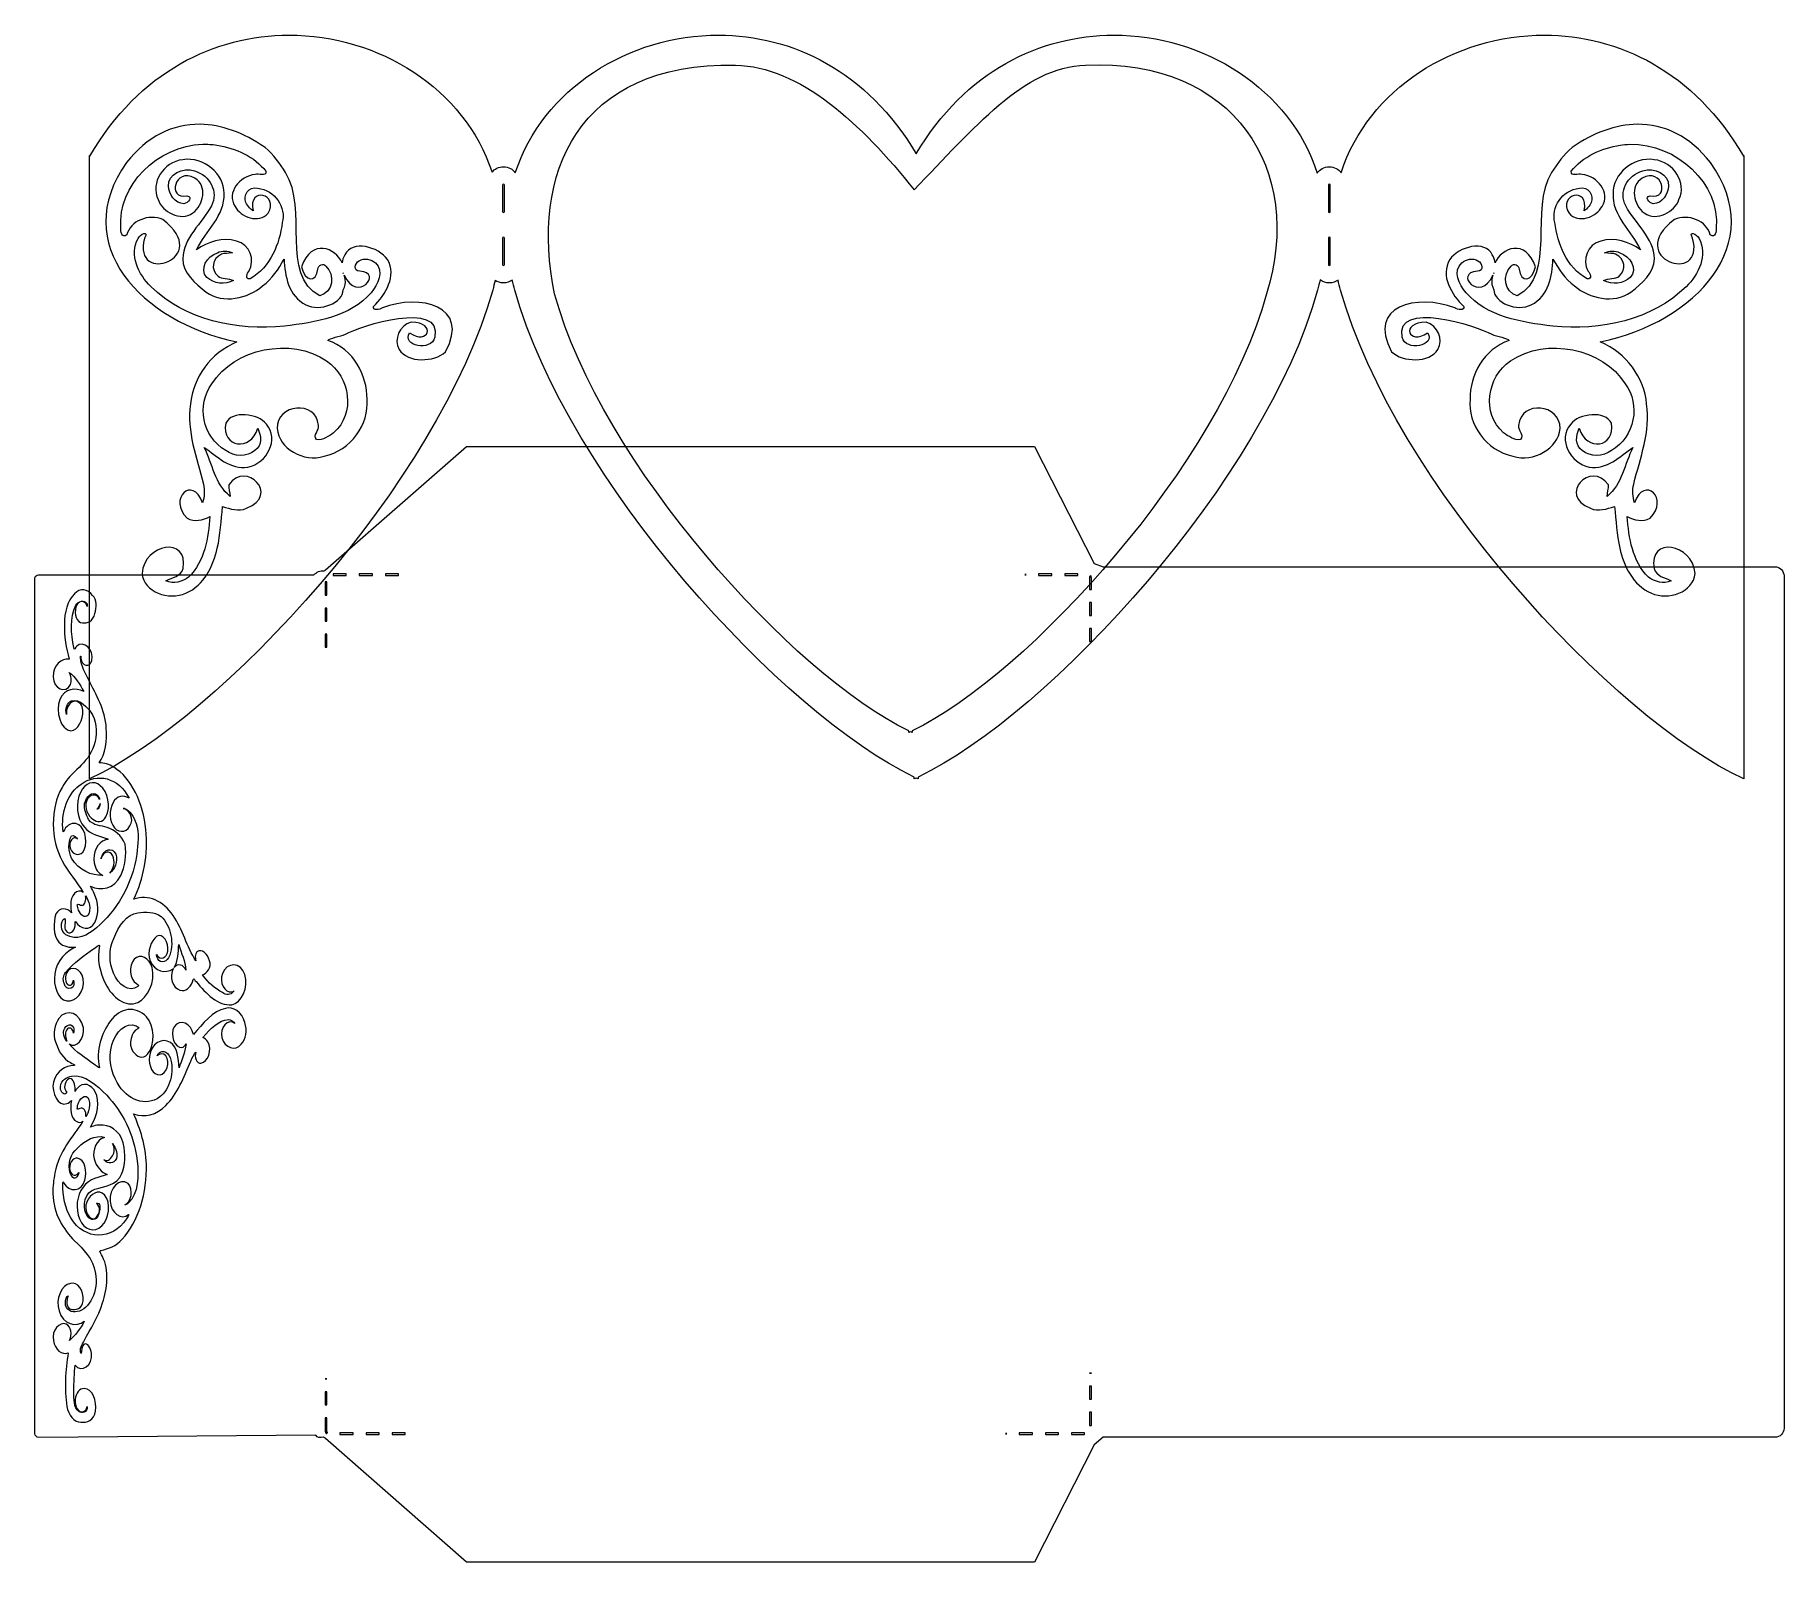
# Model space of a CAD drawing. Header units: centimetres. Extents: x -13.8 to 13.8, y -12 to 12.
import ezdxf

# ---------------------------------------------------------------- set-up
doc = ezdxf.new("R2010")
doc.units = ezdxf.units.CM
doc.header["$MEASUREMENT"] = 0
doc.layers.add('Layer 1', color=7, linetype='Continuous')

msp = doc.modelspace()

# ---------------------------------------------------------------- linework, layer by layer
at = {"layer": 'Layer 1', "color": 16, "lineweight": 13}
for points, knots in [([(-9.76997, 12.01751), (-10.92865, 12.01561), (-12.12924, 11.44719), (-12.89951, 10.11233), (-12.89951, 10.11233), (-12.90267, 10.11545), (-12.90584, 10.11863), (-12.90902, 10.12176), (-12.90902, 10.12176), (-12.90902, 10.12176), (-12.90902, 0.30866), (-12.90902, 0.30866), (-12.90902, 0.30866), (-10.84565, 1.25169), (-7.39771, 4.9915), (-6.56041, 8.0048), (-6.56041, 8.0048), (-6.54607, 8.05552), (-6.53356, 8.10628), (-6.52159, 8.15637), (-6.52159, 8.15637), (-6.48541, 8.13193), (-6.43986, 8.11721), (-6.39086, 8.11721), (-6.39086, 8.11721), (-6.33803, 8.11721), (-6.29048, 8.13418), (-6.253, 8.16217), (-6.253, 8.16217), (-6.24065, 8.11015), (-6.22749, 8.05749), (-6.21259, 8.0048), (-6.21259, 8.0048), (-5.38363, 5.0215), (-1.99552, 1.32683), (0.07422, 0.33838), (0.07422, 0.33838), (0.07422, 0.33838), (0.07422, 0.30865), (0.07422, 0.30865), (0.07422, 0.30865), (0.08433, 0.31328), (0.09494, 0.3184), (0.10512, 0.32315), (0.10512, 0.32315), (0.11551, 0.3183), (0.12649, 0.31336), (0.13681, 0.30865), (0.13681, 0.30865), (0.13681, 0.30865), (0.13681, 0.33838), (0.13681, 0.33838), (0.13681, 0.33838), (2.20655, 1.32682), (5.59466, 5.0215), (6.42362, 8.0048), (6.42362, 8.0048), (6.43886, 8.05872), (6.45225, 8.11259), (6.46482, 8.1658), (6.46482, 8.1658), (6.50293, 8.13559), (6.55311, 8.11721), (6.60823, 8.11721), (6.60823, 8.11721), (6.66064, 8.11721), (6.70794, 8.13385), (6.74529, 8.16145), (6.74529, 8.16145), (6.75759, 8.10971), (6.77009, 8.05722), (6.7849, 8.0048), (6.7849, 8.0048), (7.6222, 4.99149), (11.07093, 1.25168), (13.1343, 0.30865), (13.1343, 0.30865), (13.1343, 0.30865), (13.1343, 10.12175), (13.1343, 10.12175), (13.1343, 10.12175), (13.13113, 10.11863), (13.12794, 10.11544), (13.12479, 10.11232), (13.12479, 10.11232), (12.35452, 11.44718), (11.15393, 12.0156), (9.99525, 12.0175), (9.99525, 12.0175), (8.57896, 12.01982), (7.22497, 11.17594), (6.79282, 9.85124), (6.79282, 9.85124), (6.75495, 9.90709), (6.68676, 9.94479), (6.60822, 9.94479), (6.60822, 9.94479), (6.52626, 9.94479), (6.45556, 9.90392), (6.41886, 9.84398), (6.41886, 9.84398), (5.98931, 11.1729), (4.63216, 12.01982), (3.21326, 12.0175), (3.21326, 12.0175), (2.06505, 12.01562), (0.87608, 11.45695), (0.10511, 10.14785), (0.10511, 10.14785), (-0.66587, 11.45673), (-1.85412, 12.01562), (-3.00225, 12.0175), (-3.00225, 12.0175), (-4.41902, 12.01982), (-5.77301, 11.17527), (-6.20468, 9.84979), (-6.20468, 9.84979), (-6.2423, 9.90659), (-6.31152, 9.94479), (-6.39087, 9.94479), (-6.39087, 9.94479), (-6.46575, 9.94479), (-6.53193, 9.91075), (-6.57072, 9.85921), (-6.57072, 9.85921), (-7.00577, 11.17921), (-8.35661, 12.01981), (-9.76998, 12.0175), (-9.76998, 12.0175), (-9.76998, 12.0175), (-9.76997, 12.01751), (-9.76997, 12.01751)], [0, 0, 0, 0, 0.02941176, 0.02941176, 0.02941176, 0.02941176, 0.05882353, 0.05882353, 0.05882353, 0.05882353, 0.08823529, 0.08823529, 0.08823529, 0.08823529, 0.11764706, 0.11764706, 0.11764706, 0.11764706, 0.14705882, 0.14705882, 0.14705882, 0.14705882, 0.17647059, 0.17647059, 0.17647059, 0.17647059, 0.20588235, 0.20588235, 0.20588235, 0.20588235, 0.23529412, 0.23529412, 0.23529412, 0.23529412, 0.26470588, 0.26470588, 0.26470588, 0.26470588, 0.29411765, 0.29411765, 0.29411765, 0.29411765, 0.32352941, 0.32352941, 0.32352941, 0.32352941, 0.35294118, 0.35294118, 0.35294118, 0.35294118, 0.38235294, 0.38235294, 0.38235294, 0.38235294, 0.41176471, 0.41176471, 0.41176471, 0.41176471, 0.44117647, 0.44117647, 0.44117647, 0.44117647, 0.47058824, 0.47058824, 0.47058824, 0.47058824, 0.5, 0.5, 0.5, 0.5, 0.52941176, 0.52941176, 0.52941176, 0.52941176, 0.55882353, 0.55882353, 0.55882353, 0.55882353, 0.58823529, 0.58823529, 0.58823529, 0.58823529, 0.61764706, 0.61764706, 0.61764706, 0.61764706, 0.64705882, 0.64705882, 0.64705882, 0.64705882, 0.67647059, 0.67647059, 0.67647059, 0.67647059, 0.70588235, 0.70588235, 0.70588235, 0.70588235, 0.73529412, 0.73529412, 0.73529412, 0.73529412, 0.76470588, 0.76470588, 0.76470588, 0.76470588, 0.79411765, 0.79411765, 0.79411765, 0.79411765, 0.82352941, 0.82352941, 0.82352941, 0.82352941, 0.85294118, 0.85294118, 0.85294118, 0.85294118, 0.88235294, 0.88235294, 0.88235294, 0.88235294, 0.91176471, 0.91176471, 0.91176471, 0.91176471, 0.94117647, 0.94117647, 0.94117647, 0.94117647, 1, 1, 1, 1]), ([(-11.16678, 10.61418), (-10.83352, 10.60966), (-10.48447, 10.48404), (-10.14314, 10.24794), (-10.14314, 10.24794), (-10.01051, 10.13502), (-9.9114, 9.99671), (-9.82068, 9.85559), (-9.82068, 9.85559), (-9.45714, 9.27185), (-9.90643, 8.24819), (-9.28192, 7.91197), (-9.28192, 7.91197), (-9.06976, 7.96857), (-9.04173, 8.24758), (-9.18447, 8.37902), (-9.18447, 8.37902), (-9.22426, 8.44456), (-9.30642, 8.39136), (-9.31124, 8.33333), (-9.31124, 8.33333), (-9.33776, 8.11725), (-9.51749, 8.12857), (-9.56715, 8.36959), (-9.56715, 8.36959), (-9.41274, 8.82903), (-9.03191, 8.66191), (-8.93015, 8.43486), (-8.93015, 8.43486), (-8.9278, 8.47538), (-8.91635, 8.51804), (-8.88657, 8.55742), (-8.88657, 8.55742), (-8.77596, 8.7976), (-8.35642, 8.68899), (-8.21709, 8.48417), (-8.21709, 8.48417), (-8.06548, 8.22864), (-8.24386, 7.936), (-8.43735, 7.74516), (-8.43735, 7.74516), (-8.45608, 7.67535), (-8.33972, 7.69612), (-8.29553, 7.72485), (-8.29553, 7.72485), (-7.70807, 7.947), (-6.90289, 7.76416), (-7.30279, 7.03225), (-7.30279, 7.03225), (-7.47432, 6.86706), (-7.89999, 6.85194), (-8.03249, 7.07069), (-8.03249, 7.07069), (-8.12151, 7.22981), (-8.03065, 7.44217), (-7.84393, 7.4993), (-7.84393, 7.4993), (-7.42676, 7.49273), (-7.57432, 7.12606), (-7.8677, 7.33032), (-7.8677, 7.33032), (-8.00734, 7.12913), (-7.52094, 7.02866), (-7.47156, 7.26142), (-7.47156, 7.26142), (-7.35011, 7.85212), (-8.6454, 7.44416), (-8.87867, 7.30929), (-8.87867, 7.30929), (-8.96116, 7.27566), (-9.12813, 7.24665), (-9.15518, 7.21066), (-9.15518, 7.21066), (-8.74593, 7.07304), (-8.53693, 6.66445), (-8.53799, 6.28527), (-8.53799, 6.28527), (-8.50097, 5.89134), (-8.79179, 5.48152), (-9.21302, 5.38816), (-9.21302, 5.38816), (-9.53692, 5.28789), (-9.92708, 5.50784), (-9.95302, 5.82402), (-9.95302, 5.82402), (-9.96354, 6.20775), (-9.33979, 6.28339), (-9.30176, 5.87406), (-9.30176, 5.87406), (-9.28709, 5.79642), (-9.39759, 5.71628), (-9.33266, 5.65069), (-9.33266, 5.65069), (-9.23441, 5.63218), (-9.13925, 5.70639), (-9.06407, 5.75875), (-9.06407, 5.75875), (-8.71479, 6.06224), (-8.80146, 6.63203), (-9.1742, 6.89011), (-9.1742, 6.89011), (-9.73578, 7.27294), (-10.63141, 7.08446), (-10.97903, 6.5304), (-10.97903, 6.5304), (-11.22353, 6.20019), (-11.13488, 5.69735), (-10.76115, 5.47664), (-10.76115, 5.47664), (-10.62899, 5.38284), (-10.43306, 5.3701), (-10.304, 5.47809), (-10.304, 5.47809), (-10.18332, 5.56099), (-10.20281, 5.71616), (-10.25726, 5.82838), (-10.25726, 5.82838), (-10.36668, 5.4566), (-10.8305, 5.52428), (-10.76274, 5.9067), (-10.76274, 5.9067), (-10.67014, 6.1119), (-10.25002, 6.06469), (-10.12257, 5.89292), (-10.12257, 5.89292), (-9.91394, 5.6546), (-10.11112, 5.28024), (-10.41413, 5.21773), (-10.41413, 5.21773), (-10.68714, 5.17062), (-10.90232, 5.3884), (-11.09946, 5.52668), (-11.09946, 5.52668), (-10.96951, 5.26658), (-10.93571, 4.95548), (-10.69302, 4.75576), (-10.69302, 4.75576), (-10.69644, 4.81737), (-10.72298, 4.8775), (-10.7152, 4.93924), (-10.7152, 4.93924), (-10.44127, 5.32996), (-9.89854, 4.77329), (-10.43473, 4.56865), (-10.43473, 4.56865), (-10.5599, 4.5087), (-10.69046, 4.5635), (-10.81265, 4.59693), (-10.81265, 4.59693), (-10.83581, 4.37571), (-10.84669, 4.15582), (-10.89505, 3.93987), (-10.89505, 3.93987), (-10.96036, 3.66606), (-11.09455, 3.35622), (-11.39102, 3.23204), (-11.39102, 3.23204), (-11.65625, 3.1129), (-12.0555, 3.24919), (-12.07873, 3.54171), (-12.07873, 3.54171), (-12.04469, 4.0225), (-11.34034, 4.12929), (-11.43301, 3.61931), (-11.43301, 3.61931), (-11.46751, 3.50381), (-11.60072, 3.47418), (-11.70318, 3.4293), (-11.70318, 3.4293), (-11.58516, 3.36871), (-11.44455, 3.41261), (-11.34665, 3.48442), (-11.34665, 3.48442), (-11.08811, 3.74068), (-11.04155, 4.10604), (-11.00993, 4.43882), (-11.00993, 4.43882), (-11.1172, 4.38613), (-11.26066, 4.34423), (-11.36963, 4.41344), (-11.36963, 4.41344), (-11.67978, 4.7171), (-11.28287, 5.09413), (-11.1256, 4.65712), (-11.1256, 4.65712), (-11.09696, 4.75329), (-11.09099, 4.85225), (-11.11372, 4.95011), (-11.11372, 4.95011), (-11.21762, 5.3626), (-11.37922, 5.78146), (-11.31655, 6.21201), (-11.31655, 6.21201), (-11.28072, 6.62638), (-10.99874, 7.01073), (-10.58685, 7.1889), (-10.58685, 7.1889), (-12.09338, 7.4967), (-13.23996, 8.73908), (-12.32193, 10.01079), (-12.32193, 10.01079), (-11.99769, 10.42576), (-11.59525, 10.61999), (-11.16678, 10.61418)], [0, 0, 0, 0, 0.01923077, 0.01923077, 0.01923077, 0.01923077, 0.03846154, 0.03846154, 0.03846154, 0.03846154, 0.05769231, 0.05769231, 0.05769231, 0.05769231, 0.07692308, 0.07692308, 0.07692308, 0.07692308, 0.09615385, 0.09615385, 0.09615385, 0.09615385, 0.11538462, 0.11538462, 0.11538462, 0.11538462, 0.13461538, 0.13461538, 0.13461538, 0.13461538, 0.15384615, 0.15384615, 0.15384615, 0.15384615, 0.17307692, 0.17307692, 0.17307692, 0.17307692, 0.19230769, 0.19230769, 0.19230769, 0.19230769, 0.21153846, 0.21153846, 0.21153846, 0.21153846, 0.23076923, 0.23076923, 0.23076923, 0.23076923, 0.25, 0.25, 0.25, 0.25, 0.26923077, 0.26923077, 0.26923077, 0.26923077, 0.28846154, 0.28846154, 0.28846154, 0.28846154, 0.30769231, 0.30769231, 0.30769231, 0.30769231, 0.32692308, 0.32692308, 0.32692308, 0.32692308, 0.34615385, 0.34615385, 0.34615385, 0.34615385, 0.36538462, 0.36538462, 0.36538462, 0.36538462, 0.38461538, 0.38461538, 0.38461538, 0.38461538, 0.40384615, 0.40384615, 0.40384615, 0.40384615, 0.42307692, 0.42307692, 0.42307692, 0.42307692, 0.44230769, 0.44230769, 0.44230769, 0.44230769, 0.46153846, 0.46153846, 0.46153846, 0.46153846, 0.48076923, 0.48076923, 0.48076923, 0.48076923, 0.5, 0.5, 0.5, 0.5, 0.51923077, 0.51923077, 0.51923077, 0.51923077, 0.53846154, 0.53846154, 0.53846154, 0.53846154, 0.55769231, 0.55769231, 0.55769231, 0.55769231, 0.57692308, 0.57692308, 0.57692308, 0.57692308, 0.59615385, 0.59615385, 0.59615385, 0.59615385, 0.61538462, 0.61538462, 0.61538462, 0.61538462, 0.63461538, 0.63461538, 0.63461538, 0.63461538, 0.65384615, 0.65384615, 0.65384615, 0.65384615, 0.67307692, 0.67307692, 0.67307692, 0.67307692, 0.69230769, 0.69230769, 0.69230769, 0.69230769, 0.71153846, 0.71153846, 0.71153846, 0.71153846, 0.73076923, 0.73076923, 0.73076923, 0.73076923, 0.75, 0.75, 0.75, 0.75, 0.76923077, 0.76923077, 0.76923077, 0.76923077, 0.78846154, 0.78846154, 0.78846154, 0.78846154, 0.80769231, 0.80769231, 0.80769231, 0.80769231, 0.82692308, 0.82692308, 0.82692308, 0.82692308, 0.84615385, 0.84615385, 0.84615385, 0.84615385, 0.86538462, 0.86538462, 0.86538462, 0.86538462, 0.88461538, 0.88461538, 0.88461538, 0.88461538, 0.90384615, 0.90384615, 0.90384615, 0.90384615, 0.92307692, 0.92307692, 0.92307692, 0.92307692, 0.94230769, 0.94230769, 0.94230769, 0.94230769, 0.96153846, 0.96153846, 0.96153846, 0.96153846, 1, 1, 1, 1]), ([(11.45228, 10.61418), (11.88075, 10.61999), (12.28319, 10.42576), (12.60744, 10.01079), (12.60744, 10.01079), (13.52547, 8.73907), (12.37888, 7.49669), (10.87233, 7.18892), (10.87233, 7.18892), (11.28422, 7.01075), (11.56619, 6.6264), (11.60203, 6.21203), (11.60203, 6.21203), (11.6647, 5.78148), (11.50231, 5.36262), (11.39841, 4.95013), (11.39841, 4.95013), (11.37568, 4.85226), (11.38245, 4.75331), (11.41109, 4.65714), (11.41109, 4.65714), (11.56836, 5.09415), (11.96526, 4.71712), (11.65512, 4.41346), (11.65512, 4.41346), (11.54615, 4.34425), (11.4019, 4.38615), (11.29463, 4.43884), (11.29463, 4.43884), (11.32626, 4.10606), (11.37282, 3.7407), (11.63135, 3.48444), (11.63135, 3.48444), (11.72925, 3.41263), (11.86986, 3.36873), (11.98787, 3.42932), (11.98787, 3.42932), (11.88541, 3.4742), (11.75299, 3.50383), (11.7185, 3.61933), (11.7185, 3.61933), (11.62583, 4.12931), (12.33017, 4.02252), (12.36421, 3.54173), (12.36421, 3.54173), (12.34098, 3.2492), (11.94173, 3.11292), (11.6765, 3.23206), (11.6765, 3.23206), (11.38002, 3.35623), (11.24505, 3.66608), (11.17974, 3.93989), (11.17974, 3.93989), (11.13138, 4.15584), (11.12051, 4.37573), (11.09734, 4.59695), (11.09734, 4.59695), (10.97515, 4.56352), (10.84538, 4.50872), (10.72021, 4.56867), (10.72021, 4.56867), (10.18402, 4.77332), (10.72596, 5.32998), (10.99989, 4.93926), (10.99989, 4.93926), (11.00766, 4.87752), (10.98192, 4.81739), (10.9785, 4.75578), (10.9785, 4.75578), (11.2212, 4.9555), (11.25499, 5.2666), (11.38494, 5.5267), (11.38494, 5.5267), (11.1878, 5.38843), (10.97262, 5.17064), (10.69961, 5.21775), (10.69961, 5.21775), (10.39659, 5.28026), (10.19862, 5.65462), (10.40726, 5.89294), (10.40726, 5.89294), (10.53471, 6.06471), (10.95483, 6.11192), (11.04743, 5.90672), (11.04743, 5.90672), (11.11519, 5.52429), (10.65216, 5.45662), (10.54274, 5.8284), (10.54274, 5.8284), (10.4883, 5.71618), (10.46801, 5.56102), (10.58869, 5.47811), (10.58869, 5.47811), (10.71776, 5.37012), (10.91448, 5.38286), (11.04663, 5.47666), (11.04663, 5.47666), (11.42035, 5.69737), (11.50901, 6.20021), (11.26451, 6.53042), (11.26451, 6.53042), (10.91688, 7.08448), (10.02126, 7.27296), (9.45968, 6.89013), (9.45968, 6.89013), (9.08694, 6.63205), (9.00027, 6.06226), (9.34955, 5.75877), (9.34955, 5.75877), (9.42472, 5.70641), (9.51988, 5.63221), (9.61814, 5.65071), (9.61814, 5.65071), (9.68307, 5.7163), (9.57257, 5.79644), (9.58724, 5.87408), (9.58724, 5.87408), (9.62527, 6.28341), (10.24902, 6.20777), (10.2385, 5.82404), (10.2385, 5.82404), (10.21257, 5.50785), (9.82161, 5.2879), (9.49771, 5.38818), (9.49771, 5.38818), (9.07648, 5.48154), (8.78566, 5.89136), (8.82268, 6.28529), (8.82268, 6.28529), (8.82162, 6.66447), (9.03141, 7.07307), (9.44066, 7.21068), (9.44066, 7.21068), (9.41361, 7.24667), (9.24665, 7.27568), (9.16415, 7.30931), (9.16415, 7.30931), (8.93089, 7.44418), (7.6348, 7.85214), (7.75625, 7.26144), (7.75625, 7.26144), (7.80563, 7.02868), (8.29204, 7.12914), (8.1524, 7.33034), (8.1524, 7.33034), (7.85902, 7.12608), (7.71225, 7.49274), (8.12942, 7.49932), (8.12942, 7.49932), (8.31614, 7.44219), (8.40701, 7.22983), (8.31799, 7.07071), (8.31799, 7.07071), (8.18549, 6.85196), (7.75903, 6.86709), (7.5875, 7.03227), (7.5875, 7.03227), (7.1876, 7.76418), (7.99356, 7.94701), (8.58103, 7.72487), (8.58103, 7.72487), (8.62522, 7.69613), (8.74158, 7.67536), (8.72285, 7.74518), (8.72285, 7.74518), (8.52936, 7.93602), (8.35098, 8.22866), (8.50259, 8.48419), (8.50259, 8.48419), (8.64193, 8.68901), (9.06147, 8.79762), (9.17208, 8.55744), (9.17208, 8.55744), (9.20186, 8.51805), (9.2133, 8.47539), (9.21565, 8.43488), (9.21565, 8.43488), (9.31741, 8.66193), (9.69824, 8.82905), (9.85265, 8.36961), (9.85265, 8.36961), (9.803, 8.12859), (9.62247, 8.11727), (9.59595, 8.33335), (9.59595, 8.33335), (9.59113, 8.39137), (9.50977, 8.44458), (9.46998, 8.37904), (9.46998, 8.37904), (9.32725, 8.2476), (9.35448, 7.96859), (9.56664, 7.91199), (9.56664, 7.91199), (10.19115, 8.24821), (9.74264, 9.27187), (10.10619, 9.85561), (10.10619, 9.85561), (10.19692, 9.99673), (10.29602, 10.13504), (10.42865, 10.24796), (10.42865, 10.24796), (10.76998, 10.48406), (11.11903, 10.60968), (11.45229, 10.6142), (11.45229, 10.6142), (11.45229, 10.6142), (11.45228, 10.61418), (11.45228, 10.61418)], [0, 0, 0, 0, 0.01886792, 0.01886792, 0.01886792, 0.01886792, 0.03773585, 0.03773585, 0.03773585, 0.03773585, 0.05660377, 0.05660377, 0.05660377, 0.05660377, 0.0754717, 0.0754717, 0.0754717, 0.0754717, 0.09433962, 0.09433962, 0.09433962, 0.09433962, 0.11320755, 0.11320755, 0.11320755, 0.11320755, 0.13207547, 0.13207547, 0.13207547, 0.13207547, 0.1509434, 0.1509434, 0.1509434, 0.1509434, 0.16981132, 0.16981132, 0.16981132, 0.16981132, 0.18867925, 0.18867925, 0.18867925, 0.18867925, 0.20754717, 0.20754717, 0.20754717, 0.20754717, 0.22641509, 0.22641509, 0.22641509, 0.22641509, 0.24528302, 0.24528302, 0.24528302, 0.24528302, 0.26415094, 0.26415094, 0.26415094, 0.26415094, 0.28301887, 0.28301887, 0.28301887, 0.28301887, 0.30188679, 0.30188679, 0.30188679, 0.30188679, 0.32075472, 0.32075472, 0.32075472, 0.32075472, 0.33962264, 0.33962264, 0.33962264, 0.33962264, 0.35849057, 0.35849057, 0.35849057, 0.35849057, 0.37735849, 0.37735849, 0.37735849, 0.37735849, 0.39622642, 0.39622642, 0.39622642, 0.39622642, 0.41509434, 0.41509434, 0.41509434, 0.41509434, 0.43396226, 0.43396226, 0.43396226, 0.43396226, 0.45283019, 0.45283019, 0.45283019, 0.45283019, 0.47169811, 0.47169811, 0.47169811, 0.47169811, 0.49056604, 0.49056604, 0.49056604, 0.49056604, 0.50943396, 0.50943396, 0.50943396, 0.50943396, 0.52830189, 0.52830189, 0.52830189, 0.52830189, 0.54716981, 0.54716981, 0.54716981, 0.54716981, 0.56603774, 0.56603774, 0.56603774, 0.56603774, 0.58490566, 0.58490566, 0.58490566, 0.58490566, 0.60377358, 0.60377358, 0.60377358, 0.60377358, 0.62264151, 0.62264151, 0.62264151, 0.62264151, 0.64150943, 0.64150943, 0.64150943, 0.64150943, 0.66037736, 0.66037736, 0.66037736, 0.66037736, 0.67924528, 0.67924528, 0.67924528, 0.67924528, 0.69811321, 0.69811321, 0.69811321, 0.69811321, 0.71698113, 0.71698113, 0.71698113, 0.71698113, 0.73584906, 0.73584906, 0.73584906, 0.73584906, 0.75471698, 0.75471698, 0.75471698, 0.75471698, 0.77358491, 0.77358491, 0.77358491, 0.77358491, 0.79245283, 0.79245283, 0.79245283, 0.79245283, 0.81132075, 0.81132075, 0.81132075, 0.81132075, 0.83018868, 0.83018868, 0.83018868, 0.83018868, 0.8490566, 0.8490566, 0.8490566, 0.8490566, 0.86792453, 0.86792453, 0.86792453, 0.86792453, 0.88679245, 0.88679245, 0.88679245, 0.88679245, 0.90566038, 0.90566038, 0.90566038, 0.90566038, 0.9245283, 0.9245283, 0.9245283, 0.9245283, 0.94339623, 0.94339623, 0.94339623, 0.94339623, 0.96226415, 0.96226415, 0.96226415, 0.96226415, 1, 1, 1, 1]), ([(-11.12479, 10.29943), (-11.83658, 10.27664), (-12.47333, 9.6436), (-12.41226, 8.98386), (-12.41226, 8.98386), (-12.4179, 8.93453), (-12.39796, 8.81026), (-12.31877, 8.87217), (-12.31877, 8.87217), (-12.26847, 9.09033), (-11.97093, 9.21374), (-11.75387, 9.11367), (-11.75387, 9.11367), (-10.94406, 8.50208), (-12.24486, 8.0629), (-12.04068, 8.82213), (-12.04068, 8.82213), (-11.96539, 8.94763), (-12.10876, 8.88848), (-12.14289, 8.8156), (-12.14289, 8.8156), (-12.28255, 8.55849), (-12.13874, 8.25211), (-11.93848, 8.05701), (-11.93848, 8.05701), (-11.40943, 7.53634), (-10.58928, 7.35572), (-9.83891, 7.43621), (-9.83891, 7.43621), (-9.35049, 7.49399), (-8.79923, 7.58462), (-8.47538, 7.96273), (-8.47538, 7.96273), (-8.3689, 8.08995), (-8.2613, 8.29829), (-8.40724, 8.43486), (-8.40724, 8.43486), (-8.47407, 8.49087), (-8.58347, 8.51355), (-8.66157, 8.46387), (-8.66157, 8.46387), (-8.73319, 8.43096), (-8.76153, 8.29842), (-8.65285, 8.30069), (-8.65285, 8.30069), (-8.26945, 8.28473), (-8.69821, 7.78355), (-8.89767, 8.23905), (-8.89767, 8.23905), (-8.9034, 8.25617), (-8.84451, 8.11043), (-8.91352, 8.00988), (-8.91352, 8.00988), (-8.91018, 7.80411), (-9.282, 7.65479), (-9.5014, 7.77273), (-9.5014, 7.77273), (-9.7783, 7.90986), (-9.83193, 8.22965), (-9.84288, 8.49143), (-9.84288, 8.49143), (-9.93177, 8.33543), (-10.0314, 8.18202), (-10.18119, 8.06862), (-10.18119, 8.06862), (-10.41677, 7.87167), (-10.79844, 7.77858), (-11.07014, 7.97361), (-11.07014, 7.97361), (-11.24335, 8.10618), (-11.43812, 8.276), (-11.43855, 8.49795), (-11.43855, 8.49795), (-11.43432, 8.82705), (-11.13312, 9.05254), (-10.98853, 9.33197), (-10.98853, 9.33197), (-10.87299, 9.54112), (-11.00946, 9.81577), (-11.25553, 9.87952), (-11.25553, 9.87952), (-11.43153, 9.94136), (-11.67904, 9.82931), (-11.66197, 9.64092), (-11.66197, 9.64092), (-11.65693, 9.52112), (-11.56406, 9.36333), (-11.41953, 9.36316), (-11.41953, 9.36316), (-11.35528, 9.37169), (-11.27099, 9.47121), (-11.37199, 9.48862), (-11.37199, 9.48862), (-11.69138, 9.41765), (-11.56938, 9.94607), (-11.24681, 9.76566), (-11.24681, 9.76566), (-11.04593, 9.64049), (-11.11037, 9.34354), (-11.27929, 9.21811), (-11.27929, 9.21811), (-11.47667, 9.07879), (-11.7605, 9.23427), (-11.82597, 9.42988), (-11.82597, 9.42988), (-11.95162, 9.69126), (-11.74452, 10.02116), (-11.43775, 10.05648), (-11.43775, 10.05648), (-11.10586, 10.10791), (-10.78234, 9.83079), (-10.78887, 9.52706), (-10.78887, 9.52706), (-10.7677, 9.18034), (-11.07927, 8.93545), (-11.21988, 8.63865), (-11.21988, 8.63865), (-11.045, 8.76235), (-10.81254, 8.84623), (-10.59397, 8.77209), (-10.59397, 8.77209), (-10.37993, 8.72532), (-10.29918, 8.4759), (-10.39273, 8.30504), (-10.39273, 8.30504), (-10.42706, 8.26852), (-10.46901, 8.17072), (-10.37926, 8.18103), (-10.37926, 8.18103), (-10.05351, 8.36476), (-9.91595, 8.73294), (-9.8722, 9.06581), (-9.8722, 9.06581), (-9.80731, 9.30044), (-9.98703, 9.5818), (-10.26042, 9.60683), (-10.26042, 9.60683), (-10.40004, 9.64406), (-10.49575, 9.49005), (-10.44344, 9.38201), (-10.44344, 9.38201), (-10.4258, 9.33081), (-10.34811, 9.25298), (-10.33173, 9.25219), (-10.33173, 9.25219), (-10.41853, 9.64848), (-9.90924, 9.51159), (-10.09484, 9.2123), (-10.09484, 9.2123), (-10.23909, 9.04617), (-10.53024, 9.15272), (-10.61537, 9.32181), (-10.61537, 9.32181), (-10.75509, 9.53451), (-10.54573, 9.79779), (-10.30004, 9.82512), (-10.30004, 9.82512), (-10.24578, 9.84146), (-10.12082, 9.78108), (-10.13049, 9.87444), (-10.13049, 9.87444), (-10.30636, 10.10455), (-10.60606, 10.23932), (-10.90218, 10.28637), (-10.90218, 10.28637), (-10.97673, 10.29772), (-11.05118, 10.30178), (-11.12481, 10.29942), (-11.12481, 10.29942), (-11.12481, 10.29942), (-11.12479, 10.29943), (-11.12479, 10.29943)], [0, 0, 0, 0, 0.02272727, 0.02272727, 0.02272727, 0.02272727, 0.04545455, 0.04545455, 0.04545455, 0.04545455, 0.06818182, 0.06818182, 0.06818182, 0.06818182, 0.09090909, 0.09090909, 0.09090909, 0.09090909, 0.11363636, 0.11363636, 0.11363636, 0.11363636, 0.13636364, 0.13636364, 0.13636364, 0.13636364, 0.15909091, 0.15909091, 0.15909091, 0.15909091, 0.18181818, 0.18181818, 0.18181818, 0.18181818, 0.20454545, 0.20454545, 0.20454545, 0.20454545, 0.22727273, 0.22727273, 0.22727273, 0.22727273, 0.25, 0.25, 0.25, 0.25, 0.27272727, 0.27272727, 0.27272727, 0.27272727, 0.29545455, 0.29545455, 0.29545455, 0.29545455, 0.31818182, 0.31818182, 0.31818182, 0.31818182, 0.34090909, 0.34090909, 0.34090909, 0.34090909, 0.36363636, 0.36363636, 0.36363636, 0.36363636, 0.38636364, 0.38636364, 0.38636364, 0.38636364, 0.40909091, 0.40909091, 0.40909091, 0.40909091, 0.43181818, 0.43181818, 0.43181818, 0.43181818, 0.45454545, 0.45454545, 0.45454545, 0.45454545, 0.47727273, 0.47727273, 0.47727273, 0.47727273, 0.5, 0.5, 0.5, 0.5, 0.52272727, 0.52272727, 0.52272727, 0.52272727, 0.54545455, 0.54545455, 0.54545455, 0.54545455, 0.56818182, 0.56818182, 0.56818182, 0.56818182, 0.59090909, 0.59090909, 0.59090909, 0.59090909, 0.61363636, 0.61363636, 0.61363636, 0.61363636, 0.63636364, 0.63636364, 0.63636364, 0.63636364, 0.65909091, 0.65909091, 0.65909091, 0.65909091, 0.68181818, 0.68181818, 0.68181818, 0.68181818, 0.70454545, 0.70454545, 0.70454545, 0.70454545, 0.72727273, 0.72727273, 0.72727273, 0.72727273, 0.75, 0.75, 0.75, 0.75, 0.77272727, 0.77272727, 0.77272727, 0.77272727, 0.79545455, 0.79545455, 0.79545455, 0.79545455, 0.81818182, 0.81818182, 0.81818182, 0.81818182, 0.84090909, 0.84090909, 0.84090909, 0.84090909, 0.86363636, 0.86363636, 0.86363636, 0.86363636, 0.88636364, 0.88636364, 0.88636364, 0.88636364, 0.90909091, 0.90909091, 0.90909091, 0.90909091, 0.93181818, 0.93181818, 0.93181818, 0.93181818, 0.95454545, 0.95454545, 0.95454545, 0.95454545, 1, 1, 1, 1]), ([(11.33582, 10.29943), (11.28642, 10.29805), (11.23657, 10.29394), (11.18687, 10.28638), (11.18687, 10.28638), (10.89075, 10.23932), (10.59185, 10.10456), (10.41598, 9.87445), (10.41598, 9.87445), (10.40631, 9.78109), (10.53127, 9.84148), (10.58553, 9.82513), (10.58553, 9.82513), (10.83122, 9.7978), (11.04058, 9.53452), (10.90086, 9.32182), (10.90086, 9.32182), (10.81573, 9.15273), (10.52457, 9.04618), (10.38032, 9.21231), (10.38032, 9.21231), (10.19472, 9.5116), (10.70401, 9.64849), (10.61722, 9.2522), (10.61722, 9.2522), (10.6336, 9.25298), (10.71129, 9.33081), (10.72893, 9.38202), (10.72893, 9.38202), (10.78123, 9.49006), (10.68474, 9.64407), (10.54512, 9.60684), (10.54512, 9.60684), (10.27173, 9.58181), (10.0928, 9.30045), (10.15769, 9.06582), (10.15769, 9.06582), (10.20145, 8.73295), (10.33901, 8.36477), (10.66475, 8.18104), (10.66475, 8.18104), (10.7545, 8.17073), (10.71255, 8.26853), (10.67822, 8.30505), (10.67822, 8.30505), (10.58467, 8.47591), (10.66542, 8.72533), (10.87946, 8.7721), (10.87946, 8.7721), (11.09803, 8.84624), (11.3297, 8.76236), (11.50458, 8.63866), (11.50458, 8.63866), (11.36397, 8.93546), (11.0524, 9.18035), (11.07357, 9.52707), (11.07357, 9.52707), (11.06705, 9.83079), (11.39136, 10.10792), (11.72325, 10.05649), (11.72325, 10.05649), (12.03003, 10.02117), (12.23712, 9.69127), (12.11147, 9.42989), (12.11147, 9.42989), (12.04599, 9.23428), (11.76216, 9.07881), (11.56479, 9.21812), (11.56479, 9.21812), (11.39586, 9.34354), (11.33143, 9.64049), (11.53231, 9.76567), (11.53231, 9.76567), (11.85488, 9.94608), (11.97688, 9.41767), (11.65749, 9.48863), (11.65749, 9.48863), (11.55649, 9.47122), (11.64077, 9.37169), (11.70502, 9.36317), (11.70502, 9.36317), (11.84955, 9.36336), (11.94243, 9.52113), (11.94746, 9.64093), (11.94746, 9.64093), (11.96452, 9.82932), (11.71702, 9.94137), (11.54102, 9.87953), (11.54102, 9.87953), (11.29495, 9.81578), (11.15848, 9.54113), (11.27402, 9.33198), (11.27402, 9.33198), (11.41861, 9.05256), (11.71981, 8.82706), (11.72404, 8.49796), (11.72404, 8.49796), (11.72362, 8.276), (11.52884, 8.10619), (11.35563, 7.97362), (11.35563, 7.97362), (11.08393, 7.77858), (10.70225, 7.87167), (10.46668, 8.06863), (10.46668, 8.06863), (10.3169, 8.18203), (10.21647, 8.33544), (10.12758, 8.49144), (10.12758, 8.49144), (10.11663, 8.22966), (10.0638, 7.90986), (9.78689, 7.77274), (9.78689, 7.77274), (9.56749, 7.6548), (9.19567, 7.80412), (9.19901, 8.00989), (9.19901, 8.00989), (9.13, 8.11044), (9.1881, 8.25618), (9.18237, 8.23906), (9.18237, 8.23906), (8.98291, 7.78357), (8.55495, 8.28474), (8.93835, 8.3007), (8.93835, 8.3007), (9.04703, 8.29842), (9.01869, 8.43096), (8.94707, 8.46388), (8.94707, 8.46388), (8.86898, 8.51356), (8.75957, 8.49088), (8.69274, 8.43487), (8.69274, 8.43487), (8.54679, 8.29831), (8.65439, 8.08996), (8.76088, 7.96274), (8.76088, 7.96274), (9.08473, 7.58463), (9.63599, 7.494), (10.12441, 7.43622), (10.12441, 7.43622), (10.87478, 7.35573), (11.69492, 7.53635), (12.22397, 8.05702), (12.22397, 8.05702), (12.42423, 8.25212), (12.56804, 8.5585), (12.42838, 8.81561), (12.42838, 8.81561), (12.39426, 8.88848), (12.25089, 8.94764), (12.32617, 8.82214), (12.32617, 8.82214), (12.53035, 8.06291), (11.22955, 8.5021), (12.03936, 9.11368), (12.03936, 9.11368), (12.25642, 9.21375), (12.55396, 9.09034), (12.60426, 8.87218), (12.60426, 8.87218), (12.68345, 8.81027), (12.70339, 8.93453), (12.69775, 8.98387), (12.69775, 8.98387), (12.76093, 9.66636), (12.07672, 10.32011), (11.33581, 10.29944), (11.33581, 10.29944), (11.33581, 10.29944), (11.33582, 10.29943), (11.33582, 10.29943)], [0, 0, 0, 0, 0.02272727, 0.02272727, 0.02272727, 0.02272727, 0.04545455, 0.04545455, 0.04545455, 0.04545455, 0.06818182, 0.06818182, 0.06818182, 0.06818182, 0.09090909, 0.09090909, 0.09090909, 0.09090909, 0.11363636, 0.11363636, 0.11363636, 0.11363636, 0.13636364, 0.13636364, 0.13636364, 0.13636364, 0.15909091, 0.15909091, 0.15909091, 0.15909091, 0.18181818, 0.18181818, 0.18181818, 0.18181818, 0.20454545, 0.20454545, 0.20454545, 0.20454545, 0.22727273, 0.22727273, 0.22727273, 0.22727273, 0.25, 0.25, 0.25, 0.25, 0.27272727, 0.27272727, 0.27272727, 0.27272727, 0.29545455, 0.29545455, 0.29545455, 0.29545455, 0.31818182, 0.31818182, 0.31818182, 0.31818182, 0.34090909, 0.34090909, 0.34090909, 0.34090909, 0.36363636, 0.36363636, 0.36363636, 0.36363636, 0.38636364, 0.38636364, 0.38636364, 0.38636364, 0.40909091, 0.40909091, 0.40909091, 0.40909091, 0.43181818, 0.43181818, 0.43181818, 0.43181818, 0.45454545, 0.45454545, 0.45454545, 0.45454545, 0.47727273, 0.47727273, 0.47727273, 0.47727273, 0.5, 0.5, 0.5, 0.5, 0.52272727, 0.52272727, 0.52272727, 0.52272727, 0.54545455, 0.54545455, 0.54545455, 0.54545455, 0.56818182, 0.56818182, 0.56818182, 0.56818182, 0.59090909, 0.59090909, 0.59090909, 0.59090909, 0.61363636, 0.61363636, 0.61363636, 0.61363636, 0.63636364, 0.63636364, 0.63636364, 0.63636364, 0.65909091, 0.65909091, 0.65909091, 0.65909091, 0.68181818, 0.68181818, 0.68181818, 0.68181818, 0.70454545, 0.70454545, 0.70454545, 0.70454545, 0.72727273, 0.72727273, 0.72727273, 0.72727273, 0.75, 0.75, 0.75, 0.75, 0.77272727, 0.77272727, 0.77272727, 0.77272727, 0.79545455, 0.79545455, 0.79545455, 0.79545455, 0.81818182, 0.81818182, 0.81818182, 0.81818182, 0.84090909, 0.84090909, 0.84090909, 0.84090909, 0.86363636, 0.86363636, 0.86363636, 0.86363636, 0.88636364, 0.88636364, 0.88636364, 0.88636364, 0.90909091, 0.90909091, 0.90909091, 0.90909091, 0.93181818, 0.93181818, 0.93181818, 0.93181818, 0.95454545, 0.95454545, 0.95454545, 0.95454545, 1, 1, 1, 1]), ([(-6.39086, 9.66993), (-6.3823, 9.66993), (-6.37581, 9.66382), (-6.37581, 9.65615), (-6.37581, 9.65615), (-6.37581, 9.65615), (-6.37581, 9.24059), (-6.37581, 9.24059), (-6.37581, 9.24059), (-6.37581, 9.23292), (-6.38231, 9.22681), (-6.39086, 9.22681), (-6.39086, 9.22681), (-6.39942, 9.22681), (-6.40671, 9.23292), (-6.40671, 9.24059), (-6.40671, 9.24059), (-6.40671, 9.24059), (-6.40671, 9.65615), (-6.40671, 9.65615), (-6.40671, 9.65615), (-6.40671, 9.66382), (-6.39942, 9.66993), (-6.39086, 9.66993)], [0, 0, 0, 0, 0.14285714, 0.14285714, 0.14285714, 0.14285714, 0.28571429, 0.28571429, 0.28571429, 0.28571429, 0.42857143, 0.42857143, 0.42857143, 0.42857143, 0.57142857, 0.57142857, 0.57142857, 0.57142857, 0.71428571, 0.71428571, 0.71428571, 0.71428571, 1, 1, 1, 1]), ([(6.60823, 9.66993), (6.61679, 9.66993), (6.62328, 9.66382), (6.62328, 9.65615), (6.62328, 9.65615), (6.62328, 9.65615), (6.62328, 9.24059), (6.62328, 9.24059), (6.62328, 9.24059), (6.62328, 9.23292), (6.61678, 9.22681), (6.60823, 9.22681), (6.60823, 9.22681), (6.59967, 9.22681), (6.59238, 9.23292), (6.59238, 9.24059), (6.59238, 9.24059), (6.59238, 9.24059), (6.59238, 9.65615), (6.59238, 9.65615), (6.59238, 9.65615), (6.59238, 9.66382), (6.59967, 9.66993), (6.60823, 9.66993)], [0, 0, 0, 0, 0.14285714, 0.14285714, 0.14285714, 0.14285714, 0.28571429, 0.28571429, 0.28571429, 0.28571429, 0.42857143, 0.42857143, 0.42857143, 0.42857143, 0.57142857, 0.57142857, 0.57142857, 0.57142857, 0.71428571, 0.71428571, 0.71428571, 0.71428571, 1, 1, 1, 1]), ([(-6.39086, 8.83447), (-6.3823, 8.83447), (-6.37581, 8.82836), (-6.37581, 8.82069), (-6.37581, 8.82069), (-6.37581, 8.82069), (-6.37581, 8.40513), (-6.37581, 8.40513), (-6.37581, 8.40513), (-6.37581, 8.39746), (-6.38231, 8.39135), (-6.39086, 8.39135), (-6.39086, 8.39135), (-6.39942, 8.39135), (-6.40671, 8.39746), (-6.40671, 8.40513), (-6.40671, 8.40513), (-6.40671, 8.40513), (-6.40671, 8.82069), (-6.40671, 8.82069), (-6.40671, 8.82069), (-6.40671, 8.82836), (-6.39942, 8.83447), (-6.39086, 8.83447)], [0, 0, 0, 0, 0.14285714, 0.14285714, 0.14285714, 0.14285714, 0.28571429, 0.28571429, 0.28571429, 0.28571429, 0.42857143, 0.42857143, 0.42857143, 0.42857143, 0.57142857, 0.57142857, 0.57142857, 0.57142857, 0.71428571, 0.71428571, 0.71428571, 0.71428571, 1, 1, 1, 1]), ([(6.60823, 8.83447), (6.61679, 8.83447), (6.62328, 8.82836), (6.62328, 8.82069), (6.62328, 8.82069), (6.62328, 8.82069), (6.62328, 8.40513), (6.62328, 8.40513), (6.62328, 8.40513), (6.62328, 8.39746), (6.61678, 8.39135), (6.60823, 8.39135), (6.60823, 8.39135), (6.59967, 8.39135), (6.59238, 8.39746), (6.59238, 8.40513), (6.59238, 8.40513), (6.59238, 8.40513), (6.59238, 8.82069), (6.59238, 8.82069), (6.59238, 8.82069), (6.59238, 8.82836), (6.59967, 8.83447), (6.60823, 8.83447)], [0, 0, 0, 0, 0.14285714, 0.14285714, 0.14285714, 0.14285714, 0.28571429, 0.28571429, 0.28571429, 0.28571429, 0.42857143, 0.42857143, 0.42857143, 0.42857143, 0.57142857, 0.57142857, 0.57142857, 0.57142857, 0.71428571, 0.71428571, 0.71428571, 0.71428571, 1, 1, 1, 1]), ([(-10.77459, 8.6169), (-10.8152, 8.61747), (-10.8557, 8.60957), (-10.89343, 8.59224), (-10.89343, 8.59224), (-11.05385, 8.53769), (-11.18523, 8.33785), (-11.05823, 8.20062), (-11.05823, 8.20062), (-10.94893, 8.10408), (-10.77576, 8.08452), (-10.63911, 8.15711), (-10.63911, 8.15711), (-10.71459, 8.1852), (-10.8327, 8.18057), (-10.88234, 8.22311), (-10.88234, 8.22311), (-11.00315, 8.32662), (-10.97725, 8.4989), (-10.82846, 8.56759), (-10.82846, 8.56759), (-10.7874, 8.58655), (-10.72455, 8.58007), (-10.65574, 8.59007), (-10.65574, 8.59007), (-10.69344, 8.60752), (-10.73397, 8.61633), (-10.77458, 8.6169), (-10.77458, 8.6169), (-10.77458, 8.6169), (-10.77459, 8.6169), (-10.77459, 8.6169)], [0, 0, 0, 0, 0.11111111, 0.11111111, 0.11111111, 0.11111111, 0.22222222, 0.22222222, 0.22222222, 0.22222222, 0.33333333, 0.33333333, 0.33333333, 0.33333333, 0.44444444, 0.44444444, 0.44444444, 0.44444444, 0.55555556, 0.55555556, 0.55555556, 0.55555556, 0.66666667, 0.66666667, 0.66666667, 0.66666667, 0.77777778, 0.77777778, 0.77777778, 0.77777778, 1, 1, 1, 1]), ([(11.0601, 8.6169), (11.01948, 8.61633), (10.97895, 8.60752), (10.94126, 8.59007), (10.94126, 8.59007), (11.01007, 8.58007), (11.07291, 8.58655), (11.11398, 8.56759), (11.11398, 8.56759), (11.26277, 8.49889), (11.28867, 8.32662), (11.16786, 8.22311), (11.16786, 8.22311), (11.11822, 8.18057), (11.00011, 8.18521), (10.92463, 8.15711), (10.92463, 8.15711), (11.06128, 8.08452), (11.23445, 8.10409), (11.34375, 8.20062), (11.34375, 8.20062), (11.47075, 8.33785), (11.33938, 8.5377), (11.17895, 8.59224), (11.17895, 8.59224), (11.14122, 8.60957), (11.10072, 8.61747), (11.06011, 8.6169), (11.06011, 8.6169), (11.06011, 8.6169), (11.0601, 8.6169), (11.0601, 8.6169)], [0, 0, 0, 0, 0.11111111, 0.11111111, 0.11111111, 0.11111111, 0.22222222, 0.22222222, 0.22222222, 0.22222222, 0.33333333, 0.33333333, 0.33333333, 0.33333333, 0.44444444, 0.44444444, 0.44444444, 0.44444444, 0.55555556, 0.55555556, 0.55555556, 0.55555556, 0.66666667, 0.66666667, 0.66666667, 0.66666667, 0.77777778, 0.77777778, 0.77777778, 0.77777778, 1, 1, 1, 1]), ([(-8.91113, 8.27459), (-8.91196, 8.27119), (-8.9125, 8.2678), (-8.91351, 8.26444), (-8.91351, 8.26444), (-8.91159, 8.26629), (-8.91109, 8.26985), (-8.91113, 8.27459)], [0, 0, 0, 0, 0.33333333, 0.33333333, 0.33333333, 0.33333333, 1, 1, 1, 1]), ([(9.19584, 8.27677), (9.19547, 8.27064), (9.19677, 8.26662), (9.19901, 8.26444), (9.19901, 8.26444), (9.19777, 8.26854), (9.19681, 8.27262), (9.19584, 8.27677)], [0, 0, 0, 0, 0.33333333, 0.33333333, 0.33333333, 0.33333333, 1, 1, 1, 1])]:
    msp.add_open_spline(points, degree=3, knots=knots, dxfattribs=at)
at = {"layer": 'Layer 1', "color": 254, "lineweight": 13}
msp.add_open_spline([(-2.73996, 11.54425), (-5.22627, 11.59356), (-5.97467, 9.82941), (-5.58689, 7.94419), (-5.58689, 7.94419), (-4.85177, 5.26767), (-1.84721, 1.95294), (-0.01177, 1.06614), (-0.01177, 1.06614), (-0.01177, 1.06614), (-0.01177, 1.03946), (-0.01177, 1.03946), (-0.01177, 1.03946), (-0.0028, 1.04361), (0.0066, 1.04821), (0.01563, 1.05247), (0.01563, 1.05247), (0.02485, 1.04811), (0.03458, 1.04369), (0.04373, 1.03946), (0.04373, 1.03946), (0.04373, 1.03946), (0.04373, 1.06614), (0.04373, 1.06614), (0.04373, 1.06614), (1.87917, 1.95294), (4.88373, 5.26767), (5.61885, 7.94419), (5.61885, 7.94419), (6.22776, 9.89142), (5.1073, 11.65637), (2.77192, 11.54425), (2.77192, 11.54425), (1.7875, 11.51721), (1.02247, 10.55555), (0.0713, 9.58168), (0.0713, 9.58168), (-0.74966, 10.6187), (-1.734, 11.53037), (-2.73996, 11.54425)], degree=3, knots=[0, 0, 0, 0, 0.09090909, 0.09090909, 0.09090909, 0.09090909, 0.18181818, 0.18181818, 0.18181818, 0.18181818, 0.27272727, 0.27272727, 0.27272727, 0.27272727, 0.36363636, 0.36363636, 0.36363636, 0.36363636, 0.45454545, 0.45454545, 0.45454545, 0.45454545, 0.54545455, 0.54545455, 0.54545455, 0.54545455, 0.63636364, 0.63636364, 0.63636364, 0.63636364, 0.72727273, 0.72727273, 0.72727273, 0.72727273, 0.81818182, 0.81818182, 0.81818182, 0.81818182, 1, 1, 1, 1], dxfattribs=at)
at = {"layer": 'Layer 1', "color": 49, "lineweight": 9}
for points, knots in [([(-13.7646, -9.9987), (-13.7646, -10.03084), (-13.73886, -10.05657), (-13.70672, -10.05657), (-13.70672, -10.05657), (-13.70672, -10.05657), (-9.34358, -10.02019), (-9.34358, -10.02019), (-9.34358, -10.02019), (-9.32551, -10.07418), (-9.27149, -10.05627), (-9.22535, -10.05409), (-9.22535, -10.05409), (-9.2143, -10.06001), (-9.20374, -10.06699), (-9.19393, -10.07559), (-9.19393, -10.07559), (-9.19393, -10.07559), (-6.97391, -12.01862), (-6.97391, -12.01862), (-6.97391, -12.01862), (-6.97391, -12.01862), (1.96735, -12.01862), (1.96735, -12.01862), (1.96735, -12.01862), (1.96735, -12.01862), (2.9091, -10.17563), (2.9091, -10.17563), (2.9091, -10.17563), (2.9091, -10.17563), (3.04553, -10.05492), (3.04553, -10.05492), (3.04553, -10.05492), (3.04553, -10.05492), (13.62225, -10.05492), (13.62225, -10.05492), (13.62225, -10.05492), (13.70112, -10.05492), (13.76445, -9.99077), (13.76446, -9.91188), (13.76446, -9.91188), (13.76446, -9.91188), (13.76446, 3.50497), (13.76446, 3.50497), (13.76446, 3.50497), (13.76446, 3.58384), (13.70111, 3.64801), (13.62225, 3.64801), (13.62225, 3.64801), (13.62225, 3.64801), (3.04553, 3.64801), (3.04553, 3.64801), (3.04553, 3.64801), (3.04553, 3.64801), (2.9091, 3.69845), (2.9091, 3.69845), (2.9091, 3.69845), (2.9091, 3.69845), (1.96735, 5.54144), (1.96735, 5.54144), (1.96735, 5.54144), (1.96735, 5.54144), (-6.97391, 5.54144), (-6.97391, 5.54144), (-6.97391, 5.54144), (-6.97391, 5.54144), (-9.19393, 3.59841), (-9.19393, 3.59841), (-9.19393, 3.59841), (-9.19983, 3.59325), (-9.20574, 3.58855), (-9.21212, 3.58435), (-9.21212, 3.58435), (-9.27691, 3.58929), (-9.33059, 3.56732), (-9.37418, 3.51903), (-9.37418, 3.51903), (-9.37418, 3.51903), (-13.70673, 3.52317), (-13.70673, 3.52317), (-13.70673, 3.52317), (-13.73887, 3.52317), (-13.76461, 3.49743), (-13.76461, 3.46529), (-13.76461, 3.46529), (-13.76461, 3.46529), (-13.76461, -9.99869), (-13.76461, -9.99869), (-13.76461, -9.99869), (-13.76461, -9.99869), (-13.7646, -9.9987), (-13.7646, -9.9987)], [0, 0, 0, 0, 0.04166667, 0.04166667, 0.04166667, 0.04166667, 0.08333333, 0.08333333, 0.08333333, 0.08333333, 0.125, 0.125, 0.125, 0.125, 0.16666667, 0.16666667, 0.16666667, 0.16666667, 0.20833333, 0.20833333, 0.20833333, 0.20833333, 0.25, 0.25, 0.25, 0.25, 0.29166667, 0.29166667, 0.29166667, 0.29166667, 0.33333333, 0.33333333, 0.33333333, 0.33333333, 0.375, 0.375, 0.375, 0.375, 0.41666667, 0.41666667, 0.41666667, 0.41666667, 0.45833333, 0.45833333, 0.45833333, 0.45833333, 0.5, 0.5, 0.5, 0.5, 0.54166667, 0.54166667, 0.54166667, 0.54166667, 0.58333333, 0.58333333, 0.58333333, 0.58333333, 0.625, 0.625, 0.625, 0.625, 0.66666667, 0.66666667, 0.66666667, 0.66666667, 0.70833333, 0.70833333, 0.70833333, 0.70833333, 0.75, 0.75, 0.75, 0.75, 0.79166667, 0.79166667, 0.79166667, 0.79166667, 0.83333333, 0.83333333, 0.83333333, 0.83333333, 0.875, 0.875, 0.875, 0.875, 0.91666667, 0.91666667, 0.91666667, 0.91666667, 1, 1, 1, 1]), ([(-13.47852, 1.91582), (-13.48196, 2.10084), (-13.34659, 2.20791), (-13.22717, 2.19363), (-13.22717, 2.19363), (-13.27455, 2.3687), (-13.30656, 2.55438), (-13.30158, 2.74347), (-13.30158, 2.74347), (-13.30281, 2.92655), (-13.25517, 3.11985), (-13.14118, 3.22303), (-13.14118, 3.22303), (-13.05858, 3.32199), (-12.93062, 3.29901), (-12.85758, 3.19409), (-12.85758, 3.19409), (-12.79068, 3.13289), (-12.79026, 3.00391), (-12.82368, 2.91297), (-12.82368, 2.91297), (-12.84504, 2.79301), (-12.93991, 2.74907), (-13.01881, 2.76828), (-13.01881, 2.76828), (-13.10683, 2.76139), (-13.15578, 2.911), (-13.11968, 3.01302), (-13.11968, 3.01302), (-13.09491, 3.1129), (-12.9866, 3.13479), (-12.94853, 3.03948), (-12.94853, 3.03948), (-12.93843, 2.99605), (-12.93993, 3.04274), (-12.94522, 3.06263), (-12.94522, 3.06263), (-12.98772, 3.14177), (-13.08031, 3.10853), (-13.12133, 3.04361), (-13.12133, 3.04361), (-13.21431, 2.84902), (-13.20149, 2.59084), (-13.15275, 2.37554), (-13.15275, 2.37554), (-13.14843, 2.31156), (-13.12924, 2.38782), (-13.1081, 2.39703), (-13.1081, 2.39703), (-13.00474, 2.49538), (-12.83007, 2.35296), (-12.86915, 2.17213), (-12.86915, 2.17213), (-12.89358, 2.04983), (-13.03584, 2.08948), (-13.04113, 2.20768), (-13.04113, 2.20768), (-13.04141, 2.23994), (-13.04388, 2.25953), (-13.0494, 2.21843), (-13.0494, 2.21843), (-13.04265, 2.08545), (-12.97203, 1.97392), (-12.91959, 1.86703), (-12.91959, 1.86703), (-12.8057, 1.63184), (-12.6564, 1.40225), (-12.6426, 1.10553), (-12.6426, 1.10553), (-12.62983, 0.91146), (-12.65482, 0.70185), (-12.75505, 0.55983), (-12.75505, 0.55983), (-12.67597, 0.56237), (-12.59767, 0.53737), (-12.52519, 0.49368), (-12.52519, 0.49368), (-12.24758, 0.32399), (-12.06017, -0.07088), (-12.02165, -0.48859), (-12.02165, -0.48859), (-11.9781, -0.87217), (-12.05458, -1.26818), (-12.20934, -1.58496), (-12.20934, -1.58496), (-11.98933, -1.50315), (-11.74218, -1.60824), (-11.59005, -1.84375), (-11.59005, -1.84375), (-11.44529, -2.05471), (-11.36915, -2.337), (-11.23369, -2.55647), (-11.23369, -2.55647), (-11.24509, -2.52302), (-11.2479, -2.44565), (-11.21467, -2.41508), (-11.21467, -2.41508), (-11.1383, -2.35306), (-11.0452, -2.44936), (-11.01789, -2.55233), (-11.01789, -2.55233), (-10.98075, -2.6576), (-11.05901, -2.75185), (-11.12538, -2.7764), (-11.12538, -2.7764), (-11.04053, -2.90388), (-10.929, -2.9934), (-10.81284, -3.05421), (-10.81284, -3.05421), (-10.75832, -3.09428), (-10.68716, -3.10104), (-10.64003, -3.03767), (-10.64003, -3.03767), (-10.61309, -3.00831), (-10.65653, -3.04763), (-10.67062, -3.04346), (-10.67062, -3.04346), (-10.77448, -3.06212), (-10.87099, -2.88907), (-10.81531, -2.75573), (-10.81531, -2.75573), (-10.74643, -2.5692), (-10.52114, -2.572), (-10.46143, -2.77061), (-10.46143, -2.77061), (-10.39483, -2.97313), (-10.51624, -3.22065), (-10.66731, -3.24521), (-10.66731, -3.24521), (-10.88513, -3.26835), (-11.07146, -3.06893), (-11.2279, -2.88058), (-11.2279, -2.88058), (-11.24422, -2.8765), (-11.26531, -2.80549), (-11.27586, -2.85081), (-11.27586, -2.85081), (-11.29969, -2.95312), (-11.36957, -3.02864), (-11.44784, -3.02114), (-11.44784, -3.02114), (-11.55287, -3.02677), (-11.65138, -2.86772), (-11.60659, -2.72431), (-11.60659, -2.72431), (-11.60563, -2.70695), (-11.56623, -2.65186), (-11.59171, -2.68132), (-11.59171, -2.68132), (-11.71015, -2.76353), (-11.88168, -2.72148), (-11.9522, -2.55482), (-11.9522, -2.55482), (-12.00833, -2.41452), (-11.93627, -2.23911), (-11.84719, -2.16539), (-11.84719, -2.16539), (-11.7501, -2.11027), (-11.65503, -2.27165), (-11.67604, -2.40186), (-11.67604, -2.40186), (-11.68639, -2.50824), (-11.79358, -2.54983), (-11.84223, -2.46883), (-11.84223, -2.46883), (-11.8572, -2.43449), (-11.85396, -2.45904), (-11.84719, -2.48619), (-11.84719, -2.48619), (-11.81979, -2.59733), (-11.70839, -2.588), (-11.66116, -2.50686), (-11.66116, -2.50686), (-11.55686, -2.29809), (-11.63082, -1.99026), (-11.77774, -1.85863), (-11.77774, -1.85863), (-11.88932, -1.77565), (-12.02497, -1.7823), (-12.14816, -1.80075), (-12.14816, -1.80075), (-12.31814, -1.81682), (-12.44857, -2.005), (-12.52602, -2.20507), (-12.52602, -2.20507), (-12.60205, -2.36828), (-12.60013, -2.58495), (-12.52685, -2.74912), (-12.52685, -2.74912), (-12.4559, -2.93143), (-12.28499, -3.05735), (-12.1432, -2.9583), (-12.1432, -2.9583), (-12.11105, -2.93725), (-12.15398, -2.92276), (-12.16883, -2.91365), (-12.16883, -2.91365), (-12.27545, -2.85276), (-12.29202, -2.62815), (-12.20273, -2.53), (-12.20273, -2.53), (-12.11023, -2.4297), (-11.95951, -2.51346), (-11.9183, -2.65898), (-11.9183, -2.65898), (-11.86753, -2.89068), (-11.9915, -3.13987), (-12.14733, -3.2113), (-12.14733, -3.2113), (-12.34073, -3.29149), (-12.54511, -3.13482), (-12.655, -2.9153), (-12.655, -2.9153), (-12.73754, -2.74375), (-12.80094, -2.52102), (-12.74678, -2.31503), (-12.74678, -2.31503), (-12.74318, -2.27745), (-12.8172, -2.35795), (-12.84104, -2.36381), (-12.84104, -2.36381), (-12.99266, -2.47498), (-13.15235, -2.57788), (-13.28256, -2.73836), (-13.28256, -2.73836), (-13.31636, -2.78121), (-13.33156, -2.84914), (-13.30654, -2.90869), (-13.30654, -2.90869), (-13.29313, -2.97622), (-13.24259, -3.00122), (-13.19657, -2.9831), (-13.19657, -2.9831), (-13.14806, -2.98432), (-13.14572, -2.90545), (-13.15688, -2.85659), (-13.15688, -2.85659), (-13.16025, -2.87551), (-13.17533, -2.93566), (-13.20566, -2.93927), (-13.20566, -2.93927), (-13.2781, -2.9595), (-13.30626, -2.81698), (-13.27098, -2.74745), (-13.27098, -2.74745), (-13.20152, -2.60733), (-13.03285, -2.68126), (-13.0064, -2.83592), (-13.0064, -2.83592), (-12.97278, -3.03938), (-13.12818, -3.21136), (-13.26437, -3.18567), (-13.26437, -3.18567), (-13.40393, -3.16462), (-13.48309, -2.94223), (-13.45206, -2.76151), (-13.45206, -2.76151), (-13.42233, -2.53946), (-13.27048, -2.40336), (-13.12712, -2.34066), (-13.12712, -2.34066), (-13.21714, -2.34617), (-13.31478, -2.33717), (-13.38922, -2.25963), (-13.38922, -2.25963), (-13.47896, -2.15362), (-13.47931, -1.95724), (-13.43635, -1.81645), (-13.43635, -1.81645), (-13.3807, -1.70835), (-13.25603, -1.71647), (-13.1883, -1.79743), (-13.1883, -1.79743), (-13.1984, -1.75709), (-13.20318, -1.71456), (-13.20153, -1.67175), (-13.20153, -1.67175), (-13.21635, -1.52957), (-13.09357, -1.40858), (-13.00392, -1.47662), (-13.00392, -1.47662), (-13.09961, -1.31657), (-13.24091, -1.16166), (-13.33713, -0.98218), (-13.33713, -0.98218), (-13.51596, -0.6541), (-13.5285, -0.14796), (-13.33878, 0.17537), (-13.33878, 0.17537), (-13.19893, 0.43863), (-12.93303, 0.52891), (-12.83442, 0.84344), (-12.83442, 0.84344), (-12.79015, 0.99005), (-12.78357, 1.17823), (-12.85592, 1.30894), (-12.85592, 1.30894), (-12.93541, 1.44493), (-13.06031, 1.57494), (-13.19244, 1.53632), (-13.19244, 1.53632), (-13.24927, 1.51326), (-13.30468, 1.40394), (-13.26603, 1.32548), (-13.26603, 1.32548), (-13.28415, 1.41119), (-13.23047, 1.499), (-13.17177, 1.52061), (-13.17177, 1.52061), (-13.10168, 1.56292), (-13.01627, 1.49183), (-13.00889, 1.38501), (-13.00889, 1.38501), (-13.00603, 1.23624), (-13.08933, 1.07535), (-13.19906, 1.06338), (-13.19906, 1.06338), (-13.35801, 1.08103), (-13.45141, 1.3707), (-13.37269, 1.55947), (-13.37269, 1.55947), (-13.2963, 1.73514), (-13.12447, 1.74716), (-12.99814, 1.6868), (-12.99814, 1.6868), (-13.05545, 1.79645), (-13.13416, 1.91548), (-13.22552, 1.98528), (-13.22552, 1.98528), (-13.19624, 1.93237), (-13.18601, 1.8557), (-13.20733, 1.79428), (-13.20733, 1.79428), (-13.27796, 1.63511), (-13.48036, 1.73334), (-13.47853, 1.91582), (-13.47853, 1.91582), (-13.47853, 1.91582), (-13.47852, 1.91582), (-13.47852, 1.91582)], [0, 0, 0, 0, 0.01162791, 0.01162791, 0.01162791, 0.01162791, 0.02325581, 0.02325581, 0.02325581, 0.02325581, 0.03488372, 0.03488372, 0.03488372, 0.03488372, 0.04651163, 0.04651163, 0.04651163, 0.04651163, 0.05813953, 0.05813953, 0.05813953, 0.05813953, 0.06976744, 0.06976744, 0.06976744, 0.06976744, 0.08139535, 0.08139535, 0.08139535, 0.08139535, 0.09302326, 0.09302326, 0.09302326, 0.09302326, 0.10465116, 0.10465116, 0.10465116, 0.10465116, 0.11627907, 0.11627907, 0.11627907, 0.11627907, 0.12790698, 0.12790698, 0.12790698, 0.12790698, 0.13953488, 0.13953488, 0.13953488, 0.13953488, 0.15116279, 0.15116279, 0.15116279, 0.15116279, 0.1627907, 0.1627907, 0.1627907, 0.1627907, 0.1744186, 0.1744186, 0.1744186, 0.1744186, 0.18604651, 0.18604651, 0.18604651, 0.18604651, 0.19767442, 0.19767442, 0.19767442, 0.19767442, 0.20930233, 0.20930233, 0.20930233, 0.20930233, 0.22093023, 0.22093023, 0.22093023, 0.22093023, 0.23255814, 0.23255814, 0.23255814, 0.23255814, 0.24418605, 0.24418605, 0.24418605, 0.24418605, 0.25581395, 0.25581395, 0.25581395, 0.25581395, 0.26744186, 0.26744186, 0.26744186, 0.26744186, 0.27906977, 0.27906977, 0.27906977, 0.27906977, 0.29069767, 0.29069767, 0.29069767, 0.29069767, 0.30232558, 0.30232558, 0.30232558, 0.30232558, 0.31395349, 0.31395349, 0.31395349, 0.31395349, 0.3255814, 0.3255814, 0.3255814, 0.3255814, 0.3372093, 0.3372093, 0.3372093, 0.3372093, 0.34883721, 0.34883721, 0.34883721, 0.34883721, 0.36046512, 0.36046512, 0.36046512, 0.36046512, 0.37209302, 0.37209302, 0.37209302, 0.37209302, 0.38372093, 0.38372093, 0.38372093, 0.38372093, 0.39534884, 0.39534884, 0.39534884, 0.39534884, 0.40697674, 0.40697674, 0.40697674, 0.40697674, 0.41860465, 0.41860465, 0.41860465, 0.41860465, 0.43023256, 0.43023256, 0.43023256, 0.43023256, 0.44186047, 0.44186047, 0.44186047, 0.44186047, 0.45348837, 0.45348837, 0.45348837, 0.45348837, 0.46511628, 0.46511628, 0.46511628, 0.46511628, 0.47674419, 0.47674419, 0.47674419, 0.47674419, 0.48837209, 0.48837209, 0.48837209, 0.48837209, 0.5, 0.5, 0.5, 0.5, 0.51162791, 0.51162791, 0.51162791, 0.51162791, 0.52325581, 0.52325581, 0.52325581, 0.52325581, 0.53488372, 0.53488372, 0.53488372, 0.53488372, 0.54651163, 0.54651163, 0.54651163, 0.54651163, 0.55813953, 0.55813953, 0.55813953, 0.55813953, 0.56976744, 0.56976744, 0.56976744, 0.56976744, 0.58139535, 0.58139535, 0.58139535, 0.58139535, 0.59302326, 0.59302326, 0.59302326, 0.59302326, 0.60465116, 0.60465116, 0.60465116, 0.60465116, 0.61627907, 0.61627907, 0.61627907, 0.61627907, 0.62790698, 0.62790698, 0.62790698, 0.62790698, 0.63953488, 0.63953488, 0.63953488, 0.63953488, 0.65116279, 0.65116279, 0.65116279, 0.65116279, 0.6627907, 0.6627907, 0.6627907, 0.6627907, 0.6744186, 0.6744186, 0.6744186, 0.6744186, 0.68604651, 0.68604651, 0.68604651, 0.68604651, 0.69767442, 0.69767442, 0.69767442, 0.69767442, 0.70930233, 0.70930233, 0.70930233, 0.70930233, 0.72093023, 0.72093023, 0.72093023, 0.72093023, 0.73255814, 0.73255814, 0.73255814, 0.73255814, 0.74418605, 0.74418605, 0.74418605, 0.74418605, 0.75581395, 0.75581395, 0.75581395, 0.75581395, 0.76744186, 0.76744186, 0.76744186, 0.76744186, 0.77906977, 0.77906977, 0.77906977, 0.77906977, 0.79069767, 0.79069767, 0.79069767, 0.79069767, 0.80232558, 0.80232558, 0.80232558, 0.80232558, 0.81395349, 0.81395349, 0.81395349, 0.81395349, 0.8255814, 0.8255814, 0.8255814, 0.8255814, 0.8372093, 0.8372093, 0.8372093, 0.8372093, 0.84883721, 0.84883721, 0.84883721, 0.84883721, 0.86046512, 0.86046512, 0.86046512, 0.86046512, 0.87209302, 0.87209302, 0.87209302, 0.87209302, 0.88372093, 0.88372093, 0.88372093, 0.88372093, 0.89534884, 0.89534884, 0.89534884, 0.89534884, 0.90697674, 0.90697674, 0.90697674, 0.90697674, 0.91860465, 0.91860465, 0.91860465, 0.91860465, 0.93023256, 0.93023256, 0.93023256, 0.93023256, 0.94186047, 0.94186047, 0.94186047, 0.94186047, 0.95348837, 0.95348837, 0.95348837, 0.95348837, 0.96511628, 0.96511628, 0.96511628, 0.96511628, 0.97674419, 0.97674419, 0.97674419, 0.97674419, 1, 1, 1, 1]), ([(-9.19558, 3.204), (-9.19558, 3.204), (-9.19558, 3.40905), (-9.19558, 3.40905), (-9.19558, 3.40905), (-9.19558, 3.40905), (-9.16995, 3.40905), (-9.16995, 3.40905), (-9.16995, 3.40905), (-9.16995, 3.40905), (-9.16995, 3.204), (-9.16995, 3.204), (-9.16995, 3.204), (-9.16995, 3.204), (-9.19558, 3.204), (-9.19558, 3.204)], [0, 0, 0, 0, 0.2, 0.2, 0.2, 0.2, 0.4, 0.4, 0.4, 0.4, 0.6, 0.6, 0.6, 0.6, 1, 1, 1, 1]), ([(-9.07155, 3.5091), (-9.07155, 3.5091), (-9.07155, 3.53473), (-9.07155, 3.53473), (-9.07155, 3.53473), (-9.07155, 3.53473), (-8.86567, 3.53473), (-8.86567, 3.53473), (-8.86567, 3.53473), (-8.86567, 3.53473), (-8.86567, 3.5091), (-8.86567, 3.5091), (-8.86567, 3.5091), (-8.86567, 3.5091), (-9.07155, 3.5091), (-9.07155, 3.5091)], [0, 0, 0, 0, 0.2, 0.2, 0.2, 0.2, 0.4, 0.4, 0.4, 0.4, 0.6, 0.6, 0.6, 0.6, 1, 1, 1, 1]), ([(-8.65979, 3.5091), (-8.65979, 3.5091), (-8.65979, 3.53473), (-8.65979, 3.53473), (-8.65979, 3.53473), (-8.65979, 3.53473), (-8.45474, 3.53473), (-8.45474, 3.53473), (-8.45474, 3.53473), (-8.45474, 3.53473), (-8.45474, 3.5091), (-8.45474, 3.5091), (-8.45474, 3.5091), (-8.45474, 3.5091), (-8.65979, 3.5091), (-8.65979, 3.5091)], [0, 0, 0, 0, 0.2, 0.2, 0.2, 0.2, 0.4, 0.4, 0.4, 0.4, 0.6, 0.6, 0.6, 0.6, 1, 1, 1, 1]), ([(-8.24886, 3.5091), (-8.24886, 3.5091), (-8.24886, 3.53473), (-8.24886, 3.53473), (-8.24886, 3.53473), (-8.24886, 3.53473), (-8.04298, 3.53473), (-8.04298, 3.53473), (-8.04298, 3.53473), (-8.04298, 3.53473), (-8.04298, 3.5091), (-8.04298, 3.5091), (-8.04298, 3.5091), (-8.04298, 3.5091), (-8.24886, 3.5091), (-8.24886, 3.5091)], [0, 0, 0, 0, 0.2, 0.2, 0.2, 0.2, 0.4, 0.4, 0.4, 0.4, 0.6, 0.6, 0.6, 0.6, 1, 1, 1, 1]), ([(1.8268, 3.53473), (1.8268, 3.53473), (1.8268, 3.5091), (1.8268, 3.5091), (1.8268, 3.5091), (1.8268, 3.5091), (1.8268, 3.53473), (1.8268, 3.53473)], [0, 0, 0, 0, 0.33333333, 0.33333333, 0.33333333, 0.33333333, 1, 1, 1, 1]), ([(2.03185, 3.5091), (2.03185, 3.5091), (2.03185, 3.53473), (2.03185, 3.53473), (2.03185, 3.53473), (2.03185, 3.53473), (2.23773, 3.53473), (2.23773, 3.53473), (2.23773, 3.53473), (2.23773, 3.53473), (2.23773, 3.5091), (2.23773, 3.5091), (2.23773, 3.5091), (2.23773, 3.5091), (2.03185, 3.5091), (2.03185, 3.5091)], [0, 0, 0, 0, 0.2, 0.2, 0.2, 0.2, 0.4, 0.4, 0.4, 0.4, 0.6, 0.6, 0.6, 0.6, 1, 1, 1, 1]), ([(2.44361, 3.5091), (2.44361, 3.5091), (2.44361, 3.53473), (2.44361, 3.53473), (2.44361, 3.53473), (2.44361, 3.53473), (2.64866, 3.53473), (2.64866, 3.53473), (2.64866, 3.53473), (2.64866, 3.53473), (2.64866, 3.5091), (2.64866, 3.5091), (2.64866, 3.5091), (2.64866, 3.5091), (2.44361, 3.5091), (2.44361, 3.5091)], [0, 0, 0, 0, 0.2, 0.2, 0.2, 0.2, 0.4, 0.4, 0.4, 0.4, 0.6, 0.6, 0.6, 0.6, 1, 1, 1, 1]), ([(2.83304, 3.49091), (2.83304, 3.49091), (2.83304, 3.49173), (2.83304, 3.49173), (2.83304, 3.49173), (2.83304, 3.49173), (2.83718, 3.4934), (2.83718, 3.4934), (2.83718, 3.4934), (2.83718, 3.4934), (2.8562, 3.50332), (2.8562, 3.50332), (2.8562, 3.50332), (2.8562, 3.50332), (2.85702, 3.50165), (2.85702, 3.50165), (2.85702, 3.50165), (2.85702, 3.50165), (2.85702, 3.50083), (2.85702, 3.50083), (2.85702, 3.50083), (2.85702, 3.50083), (2.85784, 3.49919), (2.85784, 3.49919), (2.85784, 3.49919), (2.85784, 3.49919), (2.86033, 3.49092), (2.86033, 3.49092), (2.86033, 3.49092), (2.86033, 3.49092), (2.86033, 3.4901), (2.86033, 3.4901), (2.86033, 3.4901), (2.86033, 3.4901), (2.86033, 3.48843), (2.86033, 3.48843), (2.86033, 3.48843), (2.86033, 3.48843), (2.86115, 3.48016), (2.86115, 3.48016), (2.86115, 3.48016), (2.86115, 3.48016), (2.86197, 3.47934), (2.86197, 3.47934), (2.86197, 3.47934), (2.86197, 3.47934), (2.86197, 3.47852), (2.86197, 3.47852), (2.86197, 3.47852), (2.86197, 3.47852), (2.86197, 3.29166), (2.86197, 3.29166), (2.86197, 3.29166), (2.86197, 3.29166), (2.83551, 3.29166), (2.83551, 3.29166), (2.83551, 3.29166), (2.83551, 3.29166), (2.83551, 3.47852), (2.83551, 3.47852), (2.83551, 3.47852), (2.83551, 3.47852), (2.83633, 3.47852), (2.83633, 3.47852), (2.83633, 3.47852), (2.83633, 3.47852), (2.83551, 3.48348), (2.83551, 3.48348), (2.83551, 3.48348), (2.83551, 3.48348), (2.83469, 3.48597), (2.83469, 3.48597), (2.83469, 3.48597), (2.83469, 3.48597), (2.83387, 3.48928), (2.83387, 3.48928), (2.83387, 3.48928), (2.83387, 3.48928), (2.83305, 3.49092), (2.83305, 3.49092), (2.83305, 3.49092), (2.83305, 3.49092), (2.83304, 3.49091), (2.83304, 3.49091)], [0, 0, 0, 0, 0.04545455, 0.04545455, 0.04545455, 0.04545455, 0.09090909, 0.09090909, 0.09090909, 0.09090909, 0.13636364, 0.13636364, 0.13636364, 0.13636364, 0.18181818, 0.18181818, 0.18181818, 0.18181818, 0.22727273, 0.22727273, 0.22727273, 0.22727273, 0.27272727, 0.27272727, 0.27272727, 0.27272727, 0.31818182, 0.31818182, 0.31818182, 0.31818182, 0.36363636, 0.36363636, 0.36363636, 0.36363636, 0.40909091, 0.40909091, 0.40909091, 0.40909091, 0.45454545, 0.45454545, 0.45454545, 0.45454545, 0.5, 0.5, 0.5, 0.5, 0.54545455, 0.54545455, 0.54545455, 0.54545455, 0.59090909, 0.59090909, 0.59090909, 0.59090909, 0.63636364, 0.63636364, 0.63636364, 0.63636364, 0.68181818, 0.68181818, 0.68181818, 0.68181818, 0.72727273, 0.72727273, 0.72727273, 0.72727273, 0.77272727, 0.77272727, 0.77272727, 0.77272727, 0.81818182, 0.81818182, 0.81818182, 0.81818182, 0.86363636, 0.86363636, 0.86363636, 0.86363636, 0.90909091, 0.90909091, 0.90909091, 0.90909091, 1, 1, 1, 1]), ([(2.83553, 2.88072), (2.83553, 2.88072), (2.83553, 3.0866), (2.83553, 3.0866), (2.83553, 3.0866), (2.83553, 3.0866), (2.86199, 3.0866), (2.86199, 3.0866), (2.86199, 3.0866), (2.86199, 3.0866), (2.86199, 2.88072), (2.86199, 2.88072), (2.86199, 2.88072), (2.86199, 2.88072), (2.83553, 2.88072), (2.83553, 2.88072)], [0, 0, 0, 0, 0.2, 0.2, 0.2, 0.2, 0.4, 0.4, 0.4, 0.4, 0.6, 0.6, 0.6, 0.6, 1, 1, 1, 1]), ([(-9.19558, 2.79225), (-9.19558, 2.79225), (-9.19558, 2.99813), (-9.19558, 2.99813), (-9.19558, 2.99813), (-9.19558, 2.99813), (-9.16995, 2.99813), (-9.16995, 2.99813), (-9.16995, 2.99813), (-9.16995, 2.99813), (-9.16995, 2.79225), (-9.16995, 2.79225), (-9.16995, 2.79225), (-9.16995, 2.79225), (-9.19558, 2.79225), (-9.19558, 2.79225)], [0, 0, 0, 0, 0.2, 0.2, 0.2, 0.2, 0.4, 0.4, 0.4, 0.4, 0.6, 0.6, 0.6, 0.6, 1, 1, 1, 1]), ([(-9.19558, 2.38132), (-9.19558, 2.38132), (-9.19558, 2.5872), (-9.19558, 2.5872), (-9.19558, 2.5872), (-9.19558, 2.5872), (-9.16995, 2.5872), (-9.16995, 2.5872), (-9.16995, 2.5872), (-9.16995, 2.5872), (-9.16995, 2.38132), (-9.16995, 2.38132), (-9.16995, 2.38132), (-9.16995, 2.38132), (-9.19558, 2.38132), (-9.19558, 2.38132)], [0, 0, 0, 0, 0.2, 0.2, 0.2, 0.2, 0.4, 0.4, 0.4, 0.4, 0.6, 0.6, 0.6, 0.6, 1, 1, 1, 1]), ([(2.83553, 2.46978), (2.83553, 2.46978), (2.83553, 2.67483), (2.83553, 2.67483), (2.83553, 2.67483), (2.83553, 2.67483), (2.86199, 2.67483), (2.86199, 2.67483), (2.86199, 2.67483), (2.86199, 2.67483), (2.86199, 2.46978), (2.86199, 2.46978), (2.86199, 2.46978), (2.86199, 2.46978), (2.83553, 2.46978), (2.83553, 2.46978)], [0, 0, 0, 0, 0.2, 0.2, 0.2, 0.2, 0.4, 0.4, 0.4, 0.4, 0.6, 0.6, 0.6, 0.6, 1, 1, 1, 1]), ([(-13.34871, -2.01325), (-13.35028, -2.07327), (-13.31105, -2.11787), (-13.27678, -2.14389), (-13.27678, -2.14389), (-13.11697, -2.24606), (-12.93558, -2.15274), (-12.79392, -2.03557), (-12.79392, -2.03557), (-12.4941, -1.77584), (-12.23419, -1.37106), (-12.16223, -0.87802), (-12.16223, -0.87802), (-12.14541, -0.71959), (-12.12123, -0.5445), (-12.17215, -0.39433), (-12.17215, -0.39433), (-12.21132, -0.29049), (-12.27241, -0.17604), (-12.35901, -0.15703), (-12.35901, -0.15703), (-12.38322, -0.15655), (-12.38716, -0.15801), (-12.36066, -0.15867), (-12.36066, -0.15867), (-12.2955, -0.18408), (-12.21837, -0.2818), (-12.24904, -0.38522), (-12.24904, -0.38522), (-12.29234, -0.52371), (-12.43228, -0.5588), (-12.51114, -0.45963), (-12.51114, -0.45963), (-12.5992, -0.36829), (-12.60202, -0.17704), (-12.53429, -0.06275), (-12.53429, -0.06275), (-12.47912, 0.0515), (-12.36779, 0.05458), (-12.28459, 0.0067), (-12.28459, 0.0067), (-12.44731, 0.33896), (-12.79234, 0.40323), (-13.037, 0.22829), (-13.037, 0.22829), (-13.23558, 0.10016), (-13.36948, -0.22074), (-13.31895, -0.52577), (-13.31895, -0.52577), (-13.27998, -0.43209), (-13.19916, -0.37405), (-13.12217, -0.39513), (-13.12217, -0.39513), (-12.99075, -0.4145), (-12.91984, -0.65514), (-12.99236, -0.80606), (-12.99236, -0.80606), (-13.04055, -0.91735), (-13.16443, -0.89545), (-13.20816, -0.79035), (-13.20816, -0.79035), (-13.25087, -0.69863), (-13.15977, -0.56422), (-13.09654, -0.63821), (-13.09654, -0.63821), (-13.10169, -0.62327), (-13.15777, -0.55563), (-13.19162, -0.58943), (-13.19162, -0.58943), (-13.24674, -0.68516), (-13.23816, -0.83752), (-13.18997, -0.93752), (-13.18997, -0.93752), (-13.06919, -1.12965), (-12.87838, -1.21739), (-12.69884, -1.21037), (-12.69884, -1.21037), (-12.76395, -1.18318), (-12.81743, -1.10733), (-12.83196, -1.01276), (-12.83196, -1.01276), (-12.86222, -0.84987), (-12.77466, -0.6879), (-12.66246, -0.65309), (-12.66246, -0.65309), (-12.64956, -0.64255), (-12.58945, -0.64419), (-12.6236, -0.63242), (-12.6236, -0.63242), (-12.74629, -0.58619), (-12.88642, -0.57556), (-12.9874, -0.45134), (-12.9874, -0.45134), (-13.10819, -0.32674), (-13.13178, -0.06469), (-13.04445, 0.10429), (-13.04445, 0.10429), (-12.98005, 0.24488), (-12.83708, 0.29528), (-12.73687, 0.20103), (-12.73687, 0.20103), (-12.61914, 0.11152), (-12.56044, -0.13179), (-12.64923, -0.28679), (-12.64923, -0.28679), (-12.69649, -0.37967), (-12.78896, -0.3786), (-12.85346, -0.32483), (-12.85346, -0.32483), (-12.92799, -0.28001), (-13.00009, -0.14597), (-12.9502, -0.03296), (-12.9502, -0.03296), (-12.91161, 0.0702), (-12.79246, 0.09298), (-12.74846, -0.01394), (-12.74846, -0.01394), (-12.74779, -0.00712), (-12.76656, 0.04314), (-12.78319, 0.05469), (-12.78319, 0.05469), (-12.86084, 0.12944), (-12.9585, 0.03105), (-12.98411, -0.07926), (-12.98411, -0.07926), (-13.00107, -0.16996), (-12.95221, -0.25704), (-12.92044, -0.33144), (-12.92044, -0.33144), (-12.84437, -0.43692), (-12.72469, -0.4175), (-12.62774, -0.45546), (-12.62774, -0.45546), (-12.52097, -0.50181), (-12.39669, -0.56801), (-12.34745, -0.72087), (-12.34745, -0.72087), (-12.32175, -0.88668), (-12.34447, -1.07227), (-12.41442, -1.21283), (-12.41442, -1.21283), (-12.518, -1.42434), (-12.728, -1.45776), (-12.8915, -1.3815), (-12.8915, -1.3815), (-12.87009, -1.41811), (-12.8491, -1.45626), (-12.83197, -1.49726), (-12.83197, -1.49726), (-12.76575, -1.6277), (-12.74998, -1.81972), (-12.8237, -1.94953), (-12.8237, -1.94953), (-12.89844, -2.08797), (-13.05403, -2.06096), (-13.1288, -1.9363), (-13.1288, -1.9363), (-13.13822, -1.92782), (-13.12683, -1.98599), (-13.13459, -2.00575), (-13.13459, -2.00575), (-13.14032, -2.09959), (-13.22658, -2.14784), (-13.27598, -2.0843), (-13.27598, -2.0843), (-13.32427, -2.03357), (-13.27028, -1.94487), (-13.29582, -1.88834), (-13.29582, -1.88834), (-13.33072, -1.89421), (-13.34818, -1.96615), (-13.34874, -2.01319), (-13.34874, -2.01319), (-13.34874, -2.01319), (-13.34871, -2.01325), (-13.34871, -2.01325)], [0, 0, 0, 0, 0.02222222, 0.02222222, 0.02222222, 0.02222222, 0.04444444, 0.04444444, 0.04444444, 0.04444444, 0.06666667, 0.06666667, 0.06666667, 0.06666667, 0.08888889, 0.08888889, 0.08888889, 0.08888889, 0.11111111, 0.11111111, 0.11111111, 0.11111111, 0.13333333, 0.13333333, 0.13333333, 0.13333333, 0.15555556, 0.15555556, 0.15555556, 0.15555556, 0.17777778, 0.17777778, 0.17777778, 0.17777778, 0.2, 0.2, 0.2, 0.2, 0.22222222, 0.22222222, 0.22222222, 0.22222222, 0.24444444, 0.24444444, 0.24444444, 0.24444444, 0.26666667, 0.26666667, 0.26666667, 0.26666667, 0.28888889, 0.28888889, 0.28888889, 0.28888889, 0.31111111, 0.31111111, 0.31111111, 0.31111111, 0.33333333, 0.33333333, 0.33333333, 0.33333333, 0.35555556, 0.35555556, 0.35555556, 0.35555556, 0.37777778, 0.37777778, 0.37777778, 0.37777778, 0.4, 0.4, 0.4, 0.4, 0.42222222, 0.42222222, 0.42222222, 0.42222222, 0.44444444, 0.44444444, 0.44444444, 0.44444444, 0.46666667, 0.46666667, 0.46666667, 0.46666667, 0.48888889, 0.48888889, 0.48888889, 0.48888889, 0.51111111, 0.51111111, 0.51111111, 0.51111111, 0.53333333, 0.53333333, 0.53333333, 0.53333333, 0.55555556, 0.55555556, 0.55555556, 0.55555556, 0.57777778, 0.57777778, 0.57777778, 0.57777778, 0.6, 0.6, 0.6, 0.6, 0.62222222, 0.62222222, 0.62222222, 0.62222222, 0.64444444, 0.64444444, 0.64444444, 0.64444444, 0.66666667, 0.66666667, 0.66666667, 0.66666667, 0.68888889, 0.68888889, 0.68888889, 0.68888889, 0.71111111, 0.71111111, 0.71111111, 0.71111111, 0.73333333, 0.73333333, 0.73333333, 0.73333333, 0.75555556, 0.75555556, 0.75555556, 0.75555556, 0.77777778, 0.77777778, 0.77777778, 0.77777778, 0.8, 0.8, 0.8, 0.8, 0.82222222, 0.82222222, 0.82222222, 0.82222222, 0.84444444, 0.84444444, 0.84444444, 0.84444444, 0.86666667, 0.86666667, 0.86666667, 0.86666667, 0.88888889, 0.88888889, 0.88888889, 0.88888889, 0.91111111, 0.91111111, 0.91111111, 0.91111111, 0.93333333, 0.93333333, 0.93333333, 0.93333333, 0.95555556, 0.95555556, 0.95555556, 0.95555556, 1, 1, 1, 1]), ([(-12.78977, -0.16943), (-12.76143, -0.1698), (-12.73787, -0.11676), (-12.73933, -0.076), (-12.73933, -0.076), (-12.74037, -0.09426), (-12.76127, -0.15879), (-12.78977, -0.16943)], [0, 0, 0, 0, 0.33333333, 0.33333333, 0.33333333, 0.33333333, 1, 1, 1, 1]), ([(-12.71867, -0.92763), (-12.68949, -0.83369), (-12.58407, -0.81119), (-12.54173, -0.90035), (-12.54173, -0.90035), (-12.49534, -0.98994), (-12.52876, -1.10936), (-12.58555, -1.17237), (-12.58555, -1.17237), (-12.51305, -1.11816), (-12.45591, -0.99068), (-12.49212, -0.87637), (-12.49212, -0.87637), (-12.54463, -0.75391), (-12.68739, -0.80406), (-12.71867, -0.92763)], [0, 0, 0, 0, 0.2, 0.2, 0.2, 0.2, 0.4, 0.4, 0.4, 0.4, 0.6, 0.6, 0.6, 0.6, 1, 1, 1, 1]), ([(-12.7228, -0.94665), (-12.72157, -0.93976), (-12.72061, -0.93389), (-12.71867, -0.92763), (-12.71867, -0.92763), (-12.72004, -0.93302), (-12.72188, -0.93849), (-12.7228, -0.94417), (-12.7228, -0.94417), (-12.7228, -0.94417), (-12.7228, -0.94666), (-12.7228, -0.94666), (-12.7228, -0.94666), (-12.7228, -0.94666), (-12.7228, -0.94665), (-12.7228, -0.94665)], [0, 0, 0, 0, 0.2, 0.2, 0.2, 0.2, 0.4, 0.4, 0.4, 0.4, 0.6, 0.6, 0.6, 0.6, 1, 1, 1, 1]), ([(-13.09818, -1.67177), (-13.09665, -1.70285), (-13.08918, -1.73269), (-13.07751, -1.75941), (-13.07751, -1.75941), (-13.05119, -1.8238), (-12.97868, -1.89807), (-12.92951, -1.83631), (-12.92951, -1.83631), (-12.87313, -1.74352), (-12.91503, -1.60971), (-12.96837, -1.53369), (-12.96837, -1.53369), (-12.95157, -1.59466), (-12.97871, -1.68051), (-13.02955, -1.68087), (-13.02955, -1.68087), (-13.05028, -1.68617), (-13.08437, -1.64685), (-13.09818, -1.67177)], [0, 0, 0, 0, 0.16666667, 0.16666667, 0.16666667, 0.16666667, 0.33333333, 0.33333333, 0.33333333, 0.33333333, 0.5, 0.5, 0.5, 0.5, 0.66666667, 0.66666667, 0.66666667, 0.66666667, 1, 1, 1, 1]), ([(-11.57352, -2.65982), (-11.51993, -2.5929), (-11.42338, -2.60894), (-11.38831, -2.70281), (-11.38831, -2.70281), (-11.39435, -2.56027), (-11.46605, -2.43392), (-11.4991, -2.29766), (-11.4991, -2.29766), (-11.51233, -2.4205), (-11.50876, -2.56402), (-11.57351, -2.65981), (-11.57351, -2.65981), (-11.57351, -2.65981), (-11.57352, -2.65982), (-11.57352, -2.65982)], [0, 0, 0, 0, 0.2, 0.2, 0.2, 0.2, 0.4, 0.4, 0.4, 0.4, 0.6, 0.6, 0.6, 0.6, 1, 1, 1, 1]), ([(-13.48265, -6.21599), (-13.48535, -6.10634), (-13.47143, -5.99753), (-13.4504, -5.8927), (-13.4504, -5.8927), (-13.38709, -5.54928), (-13.17139, -5.33031), (-13.00888, -5.08076), (-13.00888, -5.08076), (-13.03916, -5.10391), (-13.07665, -5.1006), (-13.1081, -5.08407), (-13.1081, -5.08407), (-13.20603, -5.04299), (-13.2162, -4.87068), (-13.19078, -4.75334), (-13.19078, -4.75334), (-13.20431, -4.76458), (-13.23539, -4.79747), (-13.26106, -4.80212), (-13.26106, -4.80212), (-13.39526, -4.85407), (-13.51183, -4.63681), (-13.47438, -4.4623), (-13.47438, -4.4623), (-13.42899, -4.2819), (-13.27947, -4.21049), (-13.15357, -4.2002), (-13.15357, -4.2002), (-13.10394, -4.20057), (-13.19258, -4.17084), (-13.20566, -4.15473), (-13.20566, -4.15473), (-13.31452, -4.10139), (-13.40049, -3.9816), (-13.43965, -3.82896), (-13.43965, -3.82896), (-13.49152, -3.70774), (-13.45274, -3.55719), (-13.38673, -3.46351), (-13.38673, -3.46351), (-13.27454, -3.29134), (-13.03758, -3.38086), (-13.00308, -3.61068), (-13.00308, -3.61068), (-12.97318, -3.77947), (-13.11547, -3.9399), (-13.22632, -3.86369), (-13.22632, -3.86369), (-13.11318, -3.99323), (-12.97226, -4.08865), (-12.83937, -4.17953), (-12.83937, -4.17953), (-12.81151, -4.19338), (-12.75801, -4.2479), (-12.74759, -4.23658), (-12.74759, -4.23658), (-12.81332, -3.97037), (-12.71544, -3.6802), (-12.57478, -3.50153), (-12.57478, -3.50153), (-12.43093, -3.29506), (-12.17534, -3.25344), (-12.01171, -3.43869), (-12.01171, -3.43869), (-11.87885, -3.57019), (-11.86411, -3.88226), (-11.99435, -4.02491), (-11.99435, -4.02491), (-12.06174, -4.11665), (-12.16588, -4.05848), (-12.22338, -3.98192), (-12.22338, -3.98192), (-12.30044, -3.86858), (-12.25181, -3.66198), (-12.14566, -3.62639), (-12.14566, -3.62639), (-12.11043, -3.61394), (-12.15536, -3.58438), (-12.17046, -3.57843), (-12.17046, -3.57843), (-12.33117, -3.5061), (-12.49666, -3.67106), (-12.55328, -3.87857), (-12.55328, -3.87857), (-12.61888, -4.07804), (-12.56675, -4.31058), (-12.4706, -4.47223), (-12.4706, -4.47223), (-12.31549, -4.74622), (-12.02365, -4.86131), (-11.79922, -4.69713), (-11.79922, -4.69713), (-11.64825, -4.58496), (-11.55908, -4.29765), (-11.63882, -4.07701), (-11.63882, -4.07701), (-11.67623, -3.97581), (-11.79411, -3.9381), (-11.83891, -4.04973), (-11.83891, -4.04973), (-11.80682, -4.01756), (-11.74201, -4.00278), (-11.70496, -4.04973), (-11.70496, -4.04973), (-11.62532, -4.14914), (-11.69766, -4.34502), (-11.79591, -4.34821), (-11.79591, -4.34821), (-11.90399, -4.3646), (-11.98596, -4.20267), (-11.96293, -4.06048), (-11.96293, -4.06048), (-11.94079, -3.85395), (-11.75795, -3.75673), (-11.6322, -3.84137), (-11.6322, -3.84137), (-11.5233, -3.9063), (-11.5068, -4.09502), (-11.49743, -4.24155), (-11.49743, -4.24155), (-11.45888, -4.11682), (-11.4027, -3.9985), (-11.38746, -3.86369), (-11.38746, -3.86369), (-11.39488, -3.87199), (-11.42596, -3.92026), (-11.45195, -3.91909), (-11.45195, -3.91909), (-11.56438, -3.93959), (-11.64492, -3.71419), (-11.57597, -3.5925), (-11.57597, -3.5925), (-11.48458, -3.45654), (-11.30271, -3.54153), (-11.27005, -3.71652), (-11.27005, -3.71652), (-11.12374, -3.54864), (-10.96704, -3.33933), (-10.76817, -3.30476), (-10.76817, -3.30476), (-10.64473, -3.26823), (-10.50675, -3.35786), (-10.46225, -3.528), (-10.46225, -3.528), (-10.42017, -3.6437), (-10.44699, -3.78975), (-10.5193, -3.86783), (-10.5193, -3.86783), (-10.61287, -3.98627), (-10.77667, -3.92538), (-10.82274, -3.76282), (-10.82274, -3.76282), (-10.87023, -3.60902), (-10.71361, -3.45145), (-10.61934, -3.54289), (-10.61934, -3.54289), (-10.63509, -3.51511), (-10.68297, -3.47669), (-10.71856, -3.47674), (-10.71856, -3.47674), (-10.87263, -3.48852), (-11.0072, -3.62614), (-11.12205, -3.75951), (-11.12205, -3.75951), (-11.09319, -3.77416), (-11.06467, -3.79524), (-11.04516, -3.82979), (-11.04516, -3.82979), (-10.96734, -3.94931), (-11.0442, -4.15702), (-11.15347, -4.16383), (-11.15347, -4.16383), (-11.22039, -4.18032), (-11.26342, -4.06709), (-11.23119, -3.9902), (-11.23119, -3.9902), (-11.26263, -4.02648), (-11.29002, -4.08214), (-11.31387, -4.13241), (-11.31387, -4.13241), (-11.41738, -4.39009), (-11.52844, -4.66071), (-11.70661, -4.83107), (-11.70661, -4.83107), (-11.85046, -4.97929), (-12.04049, -5.03117), (-12.21345, -4.96171), (-12.21345, -4.96171), (-12.10534, -5.20005), (-12.02341, -5.46926), (-12.01088, -5.75381), (-12.01088, -5.75381), (-11.99891, -6.20132), (-12.13554, -6.66448), (-12.39287, -6.93534), (-12.39287, -6.93534), (-12.48769, -7.0453), (-12.60752, -7.08907), (-12.72691, -7.11311), (-12.72691, -7.11311), (-12.77239, -7.11674), (-12.71267, -7.17662), (-12.70293, -7.2082), (-12.70293, -7.2082), (-12.59111, -7.42053), (-12.62647, -7.71679), (-12.70128, -7.94077), (-12.70128, -7.94077), (-12.76668, -8.16613), (-12.88868, -8.34222), (-12.99232, -8.53443), (-12.99232, -8.53443), (-13.01501, -8.59434), (-13.0775, -8.66814), (-13.03697, -8.73783), (-13.03697, -8.73783), (-13.03476, -8.68605), (-13.03164, -8.62448), (-12.99811, -8.59231), (-12.99811, -8.59231), (-12.93689, -8.55663), (-12.88609, -8.65925), (-12.87243, -8.73287), (-12.87243, -8.73287), (-12.84715, -8.92096), (-13.04021, -9.04916), (-13.13371, -8.9189), (-13.13371, -8.9189), (-13.1461, -9.03961), (-13.15245, -9.19819), (-13.15355, -9.33397), (-13.15355, -9.33397), (-13.15134, -9.4445), (-13.15932, -9.59543), (-13.07417, -9.64899), (-13.07417, -9.64899), (-13.02886, -9.68712), (-12.93696, -9.66796), (-12.94353, -9.5721), (-12.94353, -9.5721), (-12.95043, -9.61009), (-12.97294, -9.6426), (-13.00058, -9.65065), (-13.00058, -9.65065), (-13.07894, -9.68294), (-13.14427, -9.56365), (-13.12956, -9.46048), (-13.12956, -9.46048), (-13.12586, -9.35986), (-13.06082, -9.28256), (-12.98983, -9.28933), (-12.98983, -9.28933), (-12.86247, -9.28228), (-12.78805, -9.48622), (-12.81041, -9.64404), (-12.81041, -9.64404), (-12.83263, -9.78494), (-12.95192, -9.83081), (-13.04275, -9.81685), (-13.04275, -9.81685), (-13.14763, -9.81944), (-13.23711, -9.70737), (-13.26351, -9.56963), (-13.26351, -9.56963), (-13.30519, -9.29153), (-13.284, -8.99991), (-13.24201, -8.72462), (-13.24201, -8.72462), (-13.33987, -8.76846), (-13.45385, -8.67293), (-13.47435, -8.53197), (-13.47435, -8.53197), (-13.50804, -8.37283), (-13.37813, -8.22589), (-13.27261, -8.27566), (-13.27261, -8.27566), (-13.19441, -8.3027), (-13.17618, -8.4462), (-13.21887, -8.53115), (-13.21887, -8.53115), (-13.1372, -8.4599), (-13.05119, -8.34488), (-12.98819, -8.22853), (-12.98819, -8.22853), (-13.11702, -8.33229), (-13.32477, -8.27775), (-13.38424, -8.06564), (-13.38424, -8.06564), (-13.44682, -7.88312), (-13.34496, -7.65344), (-13.20647, -7.63156), (-13.20647, -7.63156), (-13.09445, -7.59452), (-12.98916, -7.75047), (-13.00555, -7.90607), (-13.00555, -7.90607), (-13.01695, -8.0331), (-13.12788, -8.06287), (-13.20233, -8.03754), (-13.20233, -8.03754), (-13.27219, -8.0245), (-13.27738, -7.89466), (-13.24119, -7.83001), (-13.24119, -7.83001), (-13.25878, -7.83215), (-13.28909, -7.89161), (-13.28667, -7.93171), (-13.28667, -7.93171), (-13.28654, -8.05758), (-13.1759, -8.09933), (-13.10312, -8.0764), (-13.10312, -8.0764), (-12.90366, -8.04808), (-12.76314, -7.74385), (-12.81125, -7.47447), (-12.81125, -7.47447), (-12.8521, -7.23614), (-13.00584, -7.09256), (-13.14115, -6.96267), (-13.14115, -6.96267), (-13.31426, -6.78824), (-13.4803, -6.53301), (-13.48263, -6.21605), (-13.48263, -6.21605), (-13.48263, -6.21605), (-13.48265, -6.21599), (-13.48265, -6.21599)], [0, 0, 0, 0, 0.01204819, 0.01204819, 0.01204819, 0.01204819, 0.02409639, 0.02409639, 0.02409639, 0.02409639, 0.03614458, 0.03614458, 0.03614458, 0.03614458, 0.04819277, 0.04819277, 0.04819277, 0.04819277, 0.06024096, 0.06024096, 0.06024096, 0.06024096, 0.07228916, 0.07228916, 0.07228916, 0.07228916, 0.08433735, 0.08433735, 0.08433735, 0.08433735, 0.09638554, 0.09638554, 0.09638554, 0.09638554, 0.10843373, 0.10843373, 0.10843373, 0.10843373, 0.12048193, 0.12048193, 0.12048193, 0.12048193, 0.13253012, 0.13253012, 0.13253012, 0.13253012, 0.14457831, 0.14457831, 0.14457831, 0.14457831, 0.15662651, 0.15662651, 0.15662651, 0.15662651, 0.1686747, 0.1686747, 0.1686747, 0.1686747, 0.18072289, 0.18072289, 0.18072289, 0.18072289, 0.19277108, 0.19277108, 0.19277108, 0.19277108, 0.20481928, 0.20481928, 0.20481928, 0.20481928, 0.21686747, 0.21686747, 0.21686747, 0.21686747, 0.22891566, 0.22891566, 0.22891566, 0.22891566, 0.24096386, 0.24096386, 0.24096386, 0.24096386, 0.25301205, 0.25301205, 0.25301205, 0.25301205, 0.26506024, 0.26506024, 0.26506024, 0.26506024, 0.27710843, 0.27710843, 0.27710843, 0.27710843, 0.28915663, 0.28915663, 0.28915663, 0.28915663, 0.30120482, 0.30120482, 0.30120482, 0.30120482, 0.31325301, 0.31325301, 0.31325301, 0.31325301, 0.3253012, 0.3253012, 0.3253012, 0.3253012, 0.3373494, 0.3373494, 0.3373494, 0.3373494, 0.34939759, 0.34939759, 0.34939759, 0.34939759, 0.36144578, 0.36144578, 0.36144578, 0.36144578, 0.37349398, 0.37349398, 0.37349398, 0.37349398, 0.38554217, 0.38554217, 0.38554217, 0.38554217, 0.39759036, 0.39759036, 0.39759036, 0.39759036, 0.40963855, 0.40963855, 0.40963855, 0.40963855, 0.42168675, 0.42168675, 0.42168675, 0.42168675, 0.43373494, 0.43373494, 0.43373494, 0.43373494, 0.44578313, 0.44578313, 0.44578313, 0.44578313, 0.45783133, 0.45783133, 0.45783133, 0.45783133, 0.46987952, 0.46987952, 0.46987952, 0.46987952, 0.48192771, 0.48192771, 0.48192771, 0.48192771, 0.4939759, 0.4939759, 0.4939759, 0.4939759, 0.5060241, 0.5060241, 0.5060241, 0.5060241, 0.51807229, 0.51807229, 0.51807229, 0.51807229, 0.53012048, 0.53012048, 0.53012048, 0.53012048, 0.54216867, 0.54216867, 0.54216867, 0.54216867, 0.55421687, 0.55421687, 0.55421687, 0.55421687, 0.56626506, 0.56626506, 0.56626506, 0.56626506, 0.57831325, 0.57831325, 0.57831325, 0.57831325, 0.59036145, 0.59036145, 0.59036145, 0.59036145, 0.60240964, 0.60240964, 0.60240964, 0.60240964, 0.61445783, 0.61445783, 0.61445783, 0.61445783, 0.62650602, 0.62650602, 0.62650602, 0.62650602, 0.63855422, 0.63855422, 0.63855422, 0.63855422, 0.65060241, 0.65060241, 0.65060241, 0.65060241, 0.6626506, 0.6626506, 0.6626506, 0.6626506, 0.6746988, 0.6746988, 0.6746988, 0.6746988, 0.68674699, 0.68674699, 0.68674699, 0.68674699, 0.69879518, 0.69879518, 0.69879518, 0.69879518, 0.71084337, 0.71084337, 0.71084337, 0.71084337, 0.72289157, 0.72289157, 0.72289157, 0.72289157, 0.73493976, 0.73493976, 0.73493976, 0.73493976, 0.74698795, 0.74698795, 0.74698795, 0.74698795, 0.75903614, 0.75903614, 0.75903614, 0.75903614, 0.77108434, 0.77108434, 0.77108434, 0.77108434, 0.78313253, 0.78313253, 0.78313253, 0.78313253, 0.79518072, 0.79518072, 0.79518072, 0.79518072, 0.80722892, 0.80722892, 0.80722892, 0.80722892, 0.81927711, 0.81927711, 0.81927711, 0.81927711, 0.8313253, 0.8313253, 0.8313253, 0.8313253, 0.84337349, 0.84337349, 0.84337349, 0.84337349, 0.85542169, 0.85542169, 0.85542169, 0.85542169, 0.86746988, 0.86746988, 0.86746988, 0.86746988, 0.87951807, 0.87951807, 0.87951807, 0.87951807, 0.89156627, 0.89156627, 0.89156627, 0.89156627, 0.90361446, 0.90361446, 0.90361446, 0.90361446, 0.91566265, 0.91566265, 0.91566265, 0.91566265, 0.92771084, 0.92771084, 0.92771084, 0.92771084, 0.93975904, 0.93975904, 0.93975904, 0.93975904, 0.95180723, 0.95180723, 0.95180723, 0.95180723, 0.96385542, 0.96385542, 0.96385542, 0.96385542, 0.97590361, 0.97590361, 0.97590361, 0.97590361, 1, 1, 1, 1]), ([(-13.31315, -3.68509), (-13.31249, -3.73638), (-13.29233, -3.78638), (-13.26437, -3.81903), (-13.26437, -3.81903), (-13.28087, -3.78982), (-13.2998, -3.69344), (-13.26685, -3.64623), (-13.26685, -3.64623), (-13.23552, -3.57758), (-13.16249, -3.6219), (-13.15771, -3.69419), (-13.15771, -3.69419), (-13.15343, -3.67311), (-13.14786, -3.631), (-13.15936, -3.60489), (-13.15936, -3.60489), (-13.20248, -3.51352), (-13.31765, -3.57775), (-13.31315, -3.68509)], [0, 0, 0, 0, 0.16666667, 0.16666667, 0.16666667, 0.16666667, 0.33333333, 0.33333333, 0.33333333, 0.33333333, 0.5, 0.5, 0.5, 0.5, 0.66666667, 0.66666667, 0.66666667, 0.66666667, 1, 1, 1, 1]), ([(-13.36442, -4.55325), (-13.36091, -4.62297), (-13.30104, -4.69192), (-13.26107, -4.62518), (-13.26107, -4.62518), (-13.26979, -4.60635), (-13.30321, -4.58266), (-13.29993, -4.54332), (-13.29993, -4.54332), (-13.29871, -4.47261), (-13.2487, -4.39418), (-13.19575, -4.41103), (-13.19575, -4.41103), (-13.1417, -4.43819), (-13.12959, -4.5389), (-13.13457, -4.60947), (-13.13457, -4.60947), (-13.11535, -4.57954), (-13.09003, -4.54915), (-13.06264, -4.53009), (-13.06264, -4.53009), (-12.96452, -4.44947), (-12.83469, -4.53554), (-12.7931, -4.67644), (-12.7931, -4.67644), (-12.73839, -4.85176), (-12.81061, -5.04127), (-12.89232, -5.17336), (-12.89232, -5.17336), (-12.82685, -5.14666), (-12.75884, -5.13331), (-12.69058, -5.14111), (-12.69058, -5.14111), (-12.54617, -5.15158), (-12.38223, -5.27595), (-12.35985, -5.49499), (-12.35985, -5.49499), (-12.34308, -5.6533), (-12.34426, -5.84328), (-12.4293, -5.9638), (-12.4293, -5.9638), (-12.54981, -6.1245), (-12.72908, -6.09961), (-12.87661, -6.17547), (-12.87661, -6.17547), (-12.99897, -6.23471), (-13.02786, -6.5037), (-12.91464, -6.60211), (-12.91464, -6.60211), (-12.86058, -6.65705), (-12.77963, -6.62286), (-12.75837, -6.53266), (-12.75837, -6.53266), (-12.74361, -6.48601), (-12.72452, -6.37665), (-12.77904, -6.3706), (-12.77904, -6.3706), (-12.80989, -6.36773), (-12.79106, -6.38173), (-12.77491, -6.39788), (-12.77491, -6.39788), (-12.71744, -6.46289), (-12.76613, -6.58067), (-12.82287, -6.61037), (-12.82287, -6.61037), (-12.91674, -6.64439), (-13.00433, -6.46582), (-12.94937, -6.35158), (-12.94937, -6.35158), (-12.8979, -6.22406), (-12.75828, -6.13892), (-12.6699, -6.23996), (-12.6699, -6.23996), (-12.55903, -6.36787), (-12.60145, -6.62786), (-12.71289, -6.72779), (-12.71289, -6.72779), (-12.82357, -6.84155), (-12.99865, -6.79245), (-13.06264, -6.61865), (-13.06264, -6.61865), (-13.13373, -6.46062), (-13.10647, -6.24043), (-13.00724, -6.11842), (-13.00724, -6.11842), (-12.90766, -5.9722), (-12.75695, -5.96805), (-12.62607, -5.91668), (-12.62607, -5.91668), (-12.71821, -5.89244), (-12.8003, -5.79603), (-12.83112, -5.67111), (-12.83112, -5.67111), (-12.87334, -5.52787), (-12.78461, -5.37139), (-12.68395, -5.34203), (-12.68395, -5.34203), (-12.64664, -5.33002), (-12.7126, -5.32527), (-12.72446, -5.32136), (-12.72446, -5.32136), (-12.87507, -5.31146), (-13.02066, -5.41447), (-13.13539, -5.54543), (-13.13539, -5.54543), (-13.22758, -5.62723), (-13.25826, -5.82604), (-13.18583, -5.94479), (-13.18583, -5.94479), (-13.15037, -6.01619), (-13.08226, -5.95662), (-13.07586, -5.88526), (-13.07586, -5.88526), (-13.10691, -5.95047), (-13.19066, -5.9404), (-13.21146, -5.86376), (-13.21146, -5.86376), (-13.24501, -5.76024), (-13.17122, -5.64956), (-13.0957, -5.66119), (-13.0957, -5.66119), (-12.98214, -5.67455), (-12.9376, -5.87475), (-12.97994, -6.00598), (-12.97994, -6.00598), (-13.02731, -6.19606), (-13.23012, -6.20125), (-13.30984, -6.05311), (-13.30984, -6.05311), (-13.32041, -6.02348), (-13.32385, -6.02751), (-13.32555, -6.06468), (-13.32555, -6.06468), (-13.33422, -6.25737), (-13.28712, -6.4543), (-13.19905, -6.60212), (-13.19905, -6.60212), (-12.98362, -6.96112), (-12.5475, -6.9602), (-12.3251, -6.61783), (-12.3251, -6.61783), (-12.31435, -6.59938), (-12.27251, -6.53927), (-12.29037, -6.54755), (-12.29037, -6.54755), (-12.40558, -6.6458), (-12.57079, -6.52408), (-12.58058, -6.33671), (-12.58058, -6.33671), (-12.60064, -6.1354), (-12.42812, -5.9554), (-12.30029, -6.06138), (-12.30029, -6.06138), (-12.20628, -6.14217), (-12.2509, -6.36349), (-12.35155, -6.39459), (-12.35155, -6.39459), (-12.36089, -6.40086), (-12.3021, -6.38359), (-12.29119, -6.36565), (-12.29119, -6.36565), (-12.13837, -6.22174), (-12.12582, -5.93314), (-12.15807, -5.70088), (-12.15807, -5.70088), (-12.20164, -5.27895), (-12.39933, -4.92171), (-12.63597, -4.67148), (-12.63597, -4.67148), (-12.79412, -4.50617), (-12.9821, -4.33821), (-13.18746, -4.37052), (-13.18746, -4.37052), (-13.25619, -4.38775), (-13.35726, -4.41905), (-13.3644, -4.53919), (-13.3644, -4.53919), (-13.36469, -4.5438), (-13.36464, -4.5486), (-13.3644, -4.55324), (-13.3644, -4.55324), (-13.3644, -4.55324), (-13.36442, -4.55325), (-13.36442, -4.55325)], [0, 0, 0, 0, 0.0212766, 0.0212766, 0.0212766, 0.0212766, 0.04255319, 0.04255319, 0.04255319, 0.04255319, 0.06382979, 0.06382979, 0.06382979, 0.06382979, 0.08510638, 0.08510638, 0.08510638, 0.08510638, 0.10638298, 0.10638298, 0.10638298, 0.10638298, 0.12765957, 0.12765957, 0.12765957, 0.12765957, 0.14893617, 0.14893617, 0.14893617, 0.14893617, 0.17021277, 0.17021277, 0.17021277, 0.17021277, 0.19148936, 0.19148936, 0.19148936, 0.19148936, 0.21276596, 0.21276596, 0.21276596, 0.21276596, 0.23404255, 0.23404255, 0.23404255, 0.23404255, 0.25531915, 0.25531915, 0.25531915, 0.25531915, 0.27659574, 0.27659574, 0.27659574, 0.27659574, 0.29787234, 0.29787234, 0.29787234, 0.29787234, 0.31914894, 0.31914894, 0.31914894, 0.31914894, 0.34042553, 0.34042553, 0.34042553, 0.34042553, 0.36170213, 0.36170213, 0.36170213, 0.36170213, 0.38297872, 0.38297872, 0.38297872, 0.38297872, 0.40425532, 0.40425532, 0.40425532, 0.40425532, 0.42553191, 0.42553191, 0.42553191, 0.42553191, 0.44680851, 0.44680851, 0.44680851, 0.44680851, 0.46808511, 0.46808511, 0.46808511, 0.46808511, 0.4893617, 0.4893617, 0.4893617, 0.4893617, 0.5106383, 0.5106383, 0.5106383, 0.5106383, 0.53191489, 0.53191489, 0.53191489, 0.53191489, 0.55319149, 0.55319149, 0.55319149, 0.55319149, 0.57446809, 0.57446809, 0.57446809, 0.57446809, 0.59574468, 0.59574468, 0.59574468, 0.59574468, 0.61702128, 0.61702128, 0.61702128, 0.61702128, 0.63829787, 0.63829787, 0.63829787, 0.63829787, 0.65957447, 0.65957447, 0.65957447, 0.65957447, 0.68085106, 0.68085106, 0.68085106, 0.68085106, 0.70212766, 0.70212766, 0.70212766, 0.70212766, 0.72340426, 0.72340426, 0.72340426, 0.72340426, 0.74468085, 0.74468085, 0.74468085, 0.74468085, 0.76595745, 0.76595745, 0.76595745, 0.76595745, 0.78723404, 0.78723404, 0.78723404, 0.78723404, 0.80851064, 0.80851064, 0.80851064, 0.80851064, 0.82978723, 0.82978723, 0.82978723, 0.82978723, 0.85106383, 0.85106383, 0.85106383, 0.85106383, 0.87234043, 0.87234043, 0.87234043, 0.87234043, 0.89361702, 0.89361702, 0.89361702, 0.89361702, 0.91489362, 0.91489362, 0.91489362, 0.91489362, 0.93617021, 0.93617021, 0.93617021, 0.93617021, 0.95744681, 0.95744681, 0.95744681, 0.95744681, 1, 1, 1, 1]), ([(-13.09818, -4.88563), (-13.09627, -4.90698), (-13.07234, -4.8777), (-13.06015, -4.87902), (-13.06015, -4.87902), (-13.00525, -4.84562), (-12.94848, -4.92967), (-12.96507, -5.00635), (-12.96507, -5.00635), (-12.91724, -4.95745), (-12.88125, -4.79883), (-12.932, -4.70704), (-12.932, -4.70704), (-13.00579, -4.64766), (-13.09811, -4.76317), (-13.09736, -4.87323), (-13.09736, -4.87323), (-13.09811, -4.87858), (-13.09846, -4.88258), (-13.09819, -4.88563), (-13.09819, -4.88563), (-13.09819, -4.88563), (-13.09818, -4.88563), (-13.09818, -4.88563)], [0, 0, 0, 0, 0.14285714, 0.14285714, 0.14285714, 0.14285714, 0.28571429, 0.28571429, 0.28571429, 0.28571429, 0.42857143, 0.42857143, 0.42857143, 0.42857143, 0.57142857, 0.57142857, 0.57142857, 0.57142857, 0.71428571, 0.71428571, 0.71428571, 0.71428571, 1, 1, 1, 1]), ([(-12.68229, -5.68021), (-12.64311, -5.73854), (-12.55214, -5.75983), (-12.50122, -5.6984), (-12.50122, -5.6984), (-12.44156, -5.61848), (-12.49721, -5.49479), (-12.54421, -5.43133), (-12.54421, -5.43133), (-12.50753, -5.48638), (-12.5078, -5.57363), (-12.54669, -5.62646), (-12.54669, -5.62646), (-12.57681, -5.68503), (-12.63527, -5.72859), (-12.68229, -5.6802), (-12.68229, -5.6802), (-12.68229, -5.6802), (-12.68229, -5.68021), (-12.68229, -5.68021)], [0, 0, 0, 0, 0.16666667, 0.16666667, 0.16666667, 0.16666667, 0.33333333, 0.33333333, 0.33333333, 0.33333333, 0.5, 0.5, 0.5, 0.5, 0.66666667, 0.66666667, 0.66666667, 0.66666667, 1, 1, 1, 1]), ([(2.83553, -9.04538), (2.83553, -9.04538), (2.86199, -9.04538), (2.86199, -9.04538), (2.86199, -9.04538), (2.86199, -9.04538), (2.83553, -9.04538), (2.83553, -9.04538)], [0, 0, 0, 0, 0.33333333, 0.33333333, 0.33333333, 0.33333333, 1, 1, 1, 1]), ([(-9.19558, -9.13302), (-9.19558, -9.13302), (-9.16995, -9.13302), (-9.16995, -9.13302), (-9.16995, -9.13302), (-9.16995, -9.13302), (-9.19558, -9.13302), (-9.19558, -9.13302)], [0, 0, 0, 0, 0.33333333, 0.33333333, 0.33333333, 0.33333333, 1, 1, 1, 1]), ([(-9.19558, -9.54478), (-9.19558, -9.54478), (-9.19558, -9.3389), (-9.19558, -9.3389), (-9.19558, -9.3389), (-9.19558, -9.3389), (-9.16995, -9.3389), (-9.16995, -9.3389), (-9.16995, -9.3389), (-9.16995, -9.3389), (-9.16995, -9.54478), (-9.16995, -9.54478), (-9.16995, -9.54478), (-9.16995, -9.54478), (-9.19558, -9.54478), (-9.19558, -9.54478)], [0, 0, 0, 0, 0.2, 0.2, 0.2, 0.2, 0.4, 0.4, 0.4, 0.4, 0.6, 0.6, 0.6, 0.6, 1, 1, 1, 1]), ([(2.83553, -9.45631), (2.83553, -9.45631), (2.83553, -9.25043), (2.83553, -9.25043), (2.83553, -9.25043), (2.83553, -9.25043), (2.86199, -9.25043), (2.86199, -9.25043), (2.86199, -9.25043), (2.86199, -9.25043), (2.86199, -9.45631), (2.86199, -9.45631), (2.86199, -9.45631), (2.86199, -9.45631), (2.83553, -9.45631), (2.83553, -9.45631)], [0, 0, 0, 0, 0.2, 0.2, 0.2, 0.2, 0.4, 0.4, 0.4, 0.4, 0.6, 0.6, 0.6, 0.6, 1, 1, 1, 1]), ([(-9.19558, -9.95653), (-9.19558, -9.95653), (-9.18731, -9.95571), (-9.18731, -9.95571), (-9.18731, -9.95571), (-9.18731, -9.95571), (-9.19558, -9.95571), (-9.19558, -9.95571), (-9.19558, -9.95571), (-9.19558, -9.95571), (-9.19558, -9.74983), (-9.19558, -9.74983), (-9.19558, -9.74983), (-9.19558, -9.74983), (-9.16995, -9.74983), (-9.16995, -9.74983), (-9.16995, -9.74983), (-9.16995, -9.74983), (-9.16995, -9.95405), (-9.16995, -9.95405), (-9.16995, -9.95405), (-9.16995, -9.95405), (-9.16995, -9.95572), (-9.16995, -9.95572), (-9.16995, -9.95572), (-9.16995, -9.95572), (-9.16913, -9.96316), (-9.16913, -9.96316), (-9.16913, -9.96316), (-9.16913, -9.96316), (-9.16831, -9.96647), (-9.16831, -9.96647), (-9.16831, -9.96647), (-9.16831, -9.96647), (-9.16749, -9.96896), (-9.16749, -9.96896), (-9.16749, -9.96896), (-9.16749, -9.96896), (-9.16585, -9.97145), (-9.16585, -9.97145), (-9.16585, -9.97145), (-9.16585, -9.97145), (-9.16503, -9.97227), (-9.16503, -9.97227), (-9.16503, -9.97227), (-9.16503, -9.97227), (-9.16421, -9.97391), (-9.16421, -9.97391), (-9.16421, -9.97391), (-9.16421, -9.97391), (-9.16172, -9.9764), (-9.16172, -9.9764), (-9.16172, -9.9764), (-9.16172, -9.9764), (-9.16008, -9.97804), (-9.16008, -9.97804), (-9.16008, -9.97804), (-9.16008, -9.97804), (-9.15926, -9.97886), (-9.15926, -9.97886), (-9.15926, -9.97886), (-9.15926, -9.97886), (-9.1758, -9.9987), (-9.1758, -9.9987), (-9.1758, -9.9987), (-9.1758, -9.9987), (-9.17829, -9.99621), (-9.17829, -9.99621), (-9.17829, -9.99621), (-9.17829, -9.99621), (-9.17911, -9.99539), (-9.17911, -9.99539), (-9.17911, -9.99539), (-9.17911, -9.99539), (-9.17993, -9.99457), (-9.17993, -9.99457), (-9.17993, -9.99457), (-9.17993, -9.99457), (-9.18572, -9.98796), (-9.18572, -9.98796), (-9.18572, -9.98796), (-9.18572, -9.98796), (-9.18654, -9.98714), (-9.18654, -9.98714), (-9.18654, -9.98714), (-9.18654, -9.98714), (-9.18654, -9.98632), (-9.18654, -9.98632), (-9.18654, -9.98632), (-9.18654, -9.98632), (-9.19067, -9.97888), (-9.19067, -9.97888), (-9.19067, -9.97888), (-9.19067, -9.97888), (-9.19149, -9.97721), (-9.19149, -9.97721), (-9.19149, -9.97721), (-9.19149, -9.97721), (-9.19149, -9.97639), (-9.19149, -9.97639), (-9.19149, -9.97639), (-9.19149, -9.97639), (-9.19398, -9.96812), (-9.19398, -9.96812), (-9.19398, -9.96812), (-9.19398, -9.96812), (-9.1948, -9.9673), (-9.1948, -9.9673), (-9.1948, -9.9673), (-9.1948, -9.9673), (-9.1948, -9.96566), (-9.1948, -9.96566), (-9.1948, -9.96566), (-9.1948, -9.96566), (-9.19562, -9.95656), (-9.19562, -9.95656), (-9.19562, -9.95656), (-9.19562, -9.95656), (-9.19558, -9.95653), (-9.19558, -9.95653)], [0, 0, 0, 0, 0.03225806, 0.03225806, 0.03225806, 0.03225806, 0.06451613, 0.06451613, 0.06451613, 0.06451613, 0.09677419, 0.09677419, 0.09677419, 0.09677419, 0.12903226, 0.12903226, 0.12903226, 0.12903226, 0.16129032, 0.16129032, 0.16129032, 0.16129032, 0.19354839, 0.19354839, 0.19354839, 0.19354839, 0.22580645, 0.22580645, 0.22580645, 0.22580645, 0.25806452, 0.25806452, 0.25806452, 0.25806452, 0.29032258, 0.29032258, 0.29032258, 0.29032258, 0.32258065, 0.32258065, 0.32258065, 0.32258065, 0.35483871, 0.35483871, 0.35483871, 0.35483871, 0.38709677, 0.38709677, 0.38709677, 0.38709677, 0.41935484, 0.41935484, 0.41935484, 0.41935484, 0.4516129, 0.4516129, 0.4516129, 0.4516129, 0.48387097, 0.48387097, 0.48387097, 0.48387097, 0.51612903, 0.51612903, 0.51612903, 0.51612903, 0.5483871, 0.5483871, 0.5483871, 0.5483871, 0.58064516, 0.58064516, 0.58064516, 0.58064516, 0.61290323, 0.61290323, 0.61290323, 0.61290323, 0.64516129, 0.64516129, 0.64516129, 0.64516129, 0.67741935, 0.67741935, 0.67741935, 0.67741935, 0.70967742, 0.70967742, 0.70967742, 0.70967742, 0.74193548, 0.74193548, 0.74193548, 0.74193548, 0.77419355, 0.77419355, 0.77419355, 0.77419355, 0.80645161, 0.80645161, 0.80645161, 0.80645161, 0.83870968, 0.83870968, 0.83870968, 0.83870968, 0.87096774, 0.87096774, 0.87096774, 0.87096774, 0.90322581, 0.90322581, 0.90322581, 0.90322581, 0.93548387, 0.93548387, 0.93548387, 0.93548387, 1, 1, 1, 1]), ([(2.83553, -9.86724), (2.83553, -9.86724), (2.83553, -9.66219), (2.83553, -9.66219), (2.83553, -9.66219), (2.83553, -9.66219), (2.86199, -9.66219), (2.86199, -9.66219), (2.86199, -9.66219), (2.86199, -9.66219), (2.86199, -9.86724), (2.86199, -9.86724), (2.86199, -9.86724), (2.86199, -9.86724), (2.83553, -9.86724), (2.83553, -9.86724)], [0, 0, 0, 0, 0.2, 0.2, 0.2, 0.2, 0.4, 0.4, 0.4, 0.4, 0.6, 0.6, 0.6, 0.6, 1, 1, 1, 1]), ([(-8.96406, -10.01193), (-8.96406, -10.01193), (-8.96406, -9.9863), (-8.96406, -9.9863), (-8.96406, -9.9863), (-8.96406, -9.9863), (-8.75901, -9.9863), (-8.75901, -9.9863), (-8.75901, -9.9863), (-8.75901, -9.9863), (-8.75901, -10.01193), (-8.75901, -10.01193), (-8.75901, -10.01193), (-8.75901, -10.01193), (-8.96406, -10.01193), (-8.96406, -10.01193)], [0, 0, 0, 0, 0.2, 0.2, 0.2, 0.2, 0.4, 0.4, 0.4, 0.4, 0.6, 0.6, 0.6, 0.6, 1, 1, 1, 1]), ([(-8.55313, -10.01193), (-8.55313, -10.01193), (-8.55313, -9.9863), (-8.55313, -9.9863), (-8.55313, -9.9863), (-8.55313, -9.9863), (-8.34725, -9.9863), (-8.34725, -9.9863), (-8.34725, -9.9863), (-8.34725, -9.9863), (-8.34725, -10.01193), (-8.34725, -10.01193), (-8.34725, -10.01193), (-8.34725, -10.01193), (-8.55313, -10.01193), (-8.55313, -10.01193)], [0, 0, 0, 0, 0.2, 0.2, 0.2, 0.2, 0.4, 0.4, 0.4, 0.4, 0.6, 0.6, 0.6, 0.6, 1, 1, 1, 1]), ([(-8.1422, -10.01193), (-8.1422, -10.01193), (-8.1422, -9.9863), (-8.1422, -9.9863), (-8.1422, -9.9863), (-8.1422, -9.9863), (-7.93632, -9.9863), (-7.93632, -9.9863), (-7.93632, -9.9863), (-7.93632, -9.9863), (-7.93632, -10.01193), (-7.93632, -10.01193), (-7.93632, -10.01193), (-7.93632, -10.01193), (-8.1422, -10.01193), (-8.1422, -10.01193)], [0, 0, 0, 0, 0.2, 0.2, 0.2, 0.2, 0.4, 0.4, 0.4, 0.4, 0.6, 0.6, 0.6, 0.6, 1, 1, 1, 1]), ([(1.52253, -9.9863), (1.52253, -9.9863), (1.52253, -10.01193), (1.52253, -10.01193), (1.52253, -10.01193), (1.52253, -10.01193), (1.52253, -9.9863), (1.52253, -9.9863)], [0, 0, 0, 0, 0.33333333, 0.33333333, 0.33333333, 0.33333333, 1, 1, 1, 1]), ([(1.72758, -10.01193), (1.72758, -10.01193), (1.72758, -9.9863), (1.72758, -9.9863), (1.72758, -9.9863), (1.72758, -9.9863), (1.93346, -9.9863), (1.93346, -9.9863), (1.93346, -9.9863), (1.93346, -9.9863), (1.93346, -10.01193), (1.93346, -10.01193), (1.93346, -10.01193), (1.93346, -10.01193), (1.72758, -10.01193), (1.72758, -10.01193)], [0, 0, 0, 0, 0.2, 0.2, 0.2, 0.2, 0.4, 0.4, 0.4, 0.4, 0.6, 0.6, 0.6, 0.6, 1, 1, 1, 1]), ([(2.13934, -10.01193), (2.13934, -10.01193), (2.13934, -9.9863), (2.13934, -9.9863), (2.13934, -9.9863), (2.13934, -9.9863), (2.34439, -9.9863), (2.34439, -9.9863), (2.34439, -9.9863), (2.34439, -9.9863), (2.34439, -10.01193), (2.34439, -10.01193), (2.34439, -10.01193), (2.34439, -10.01193), (2.13934, -10.01193), (2.13934, -10.01193)], [0, 0, 0, 0, 0.2, 0.2, 0.2, 0.2, 0.4, 0.4, 0.4, 0.4, 0.6, 0.6, 0.6, 0.6, 1, 1, 1, 1]), ([(2.55027, -10.01193), (2.55027, -10.01193), (2.55027, -9.9863), (2.55027, -9.9863), (2.55027, -9.9863), (2.55027, -9.9863), (2.75615, -9.9863), (2.75615, -9.9863), (2.75615, -9.9863), (2.75615, -9.9863), (2.75615, -10.01193), (2.75615, -10.01193), (2.75615, -10.01193), (2.75615, -10.01193), (2.55027, -10.01193), (2.55027, -10.01193)], [0, 0, 0, 0, 0.2, 0.2, 0.2, 0.2, 0.4, 0.4, 0.4, 0.4, 0.6, 0.6, 0.6, 0.6, 1, 1, 1, 1])]:
    msp.add_open_spline(points, degree=3, knots=knots, dxfattribs=at)

doc.saveas('drawing.dxf')
